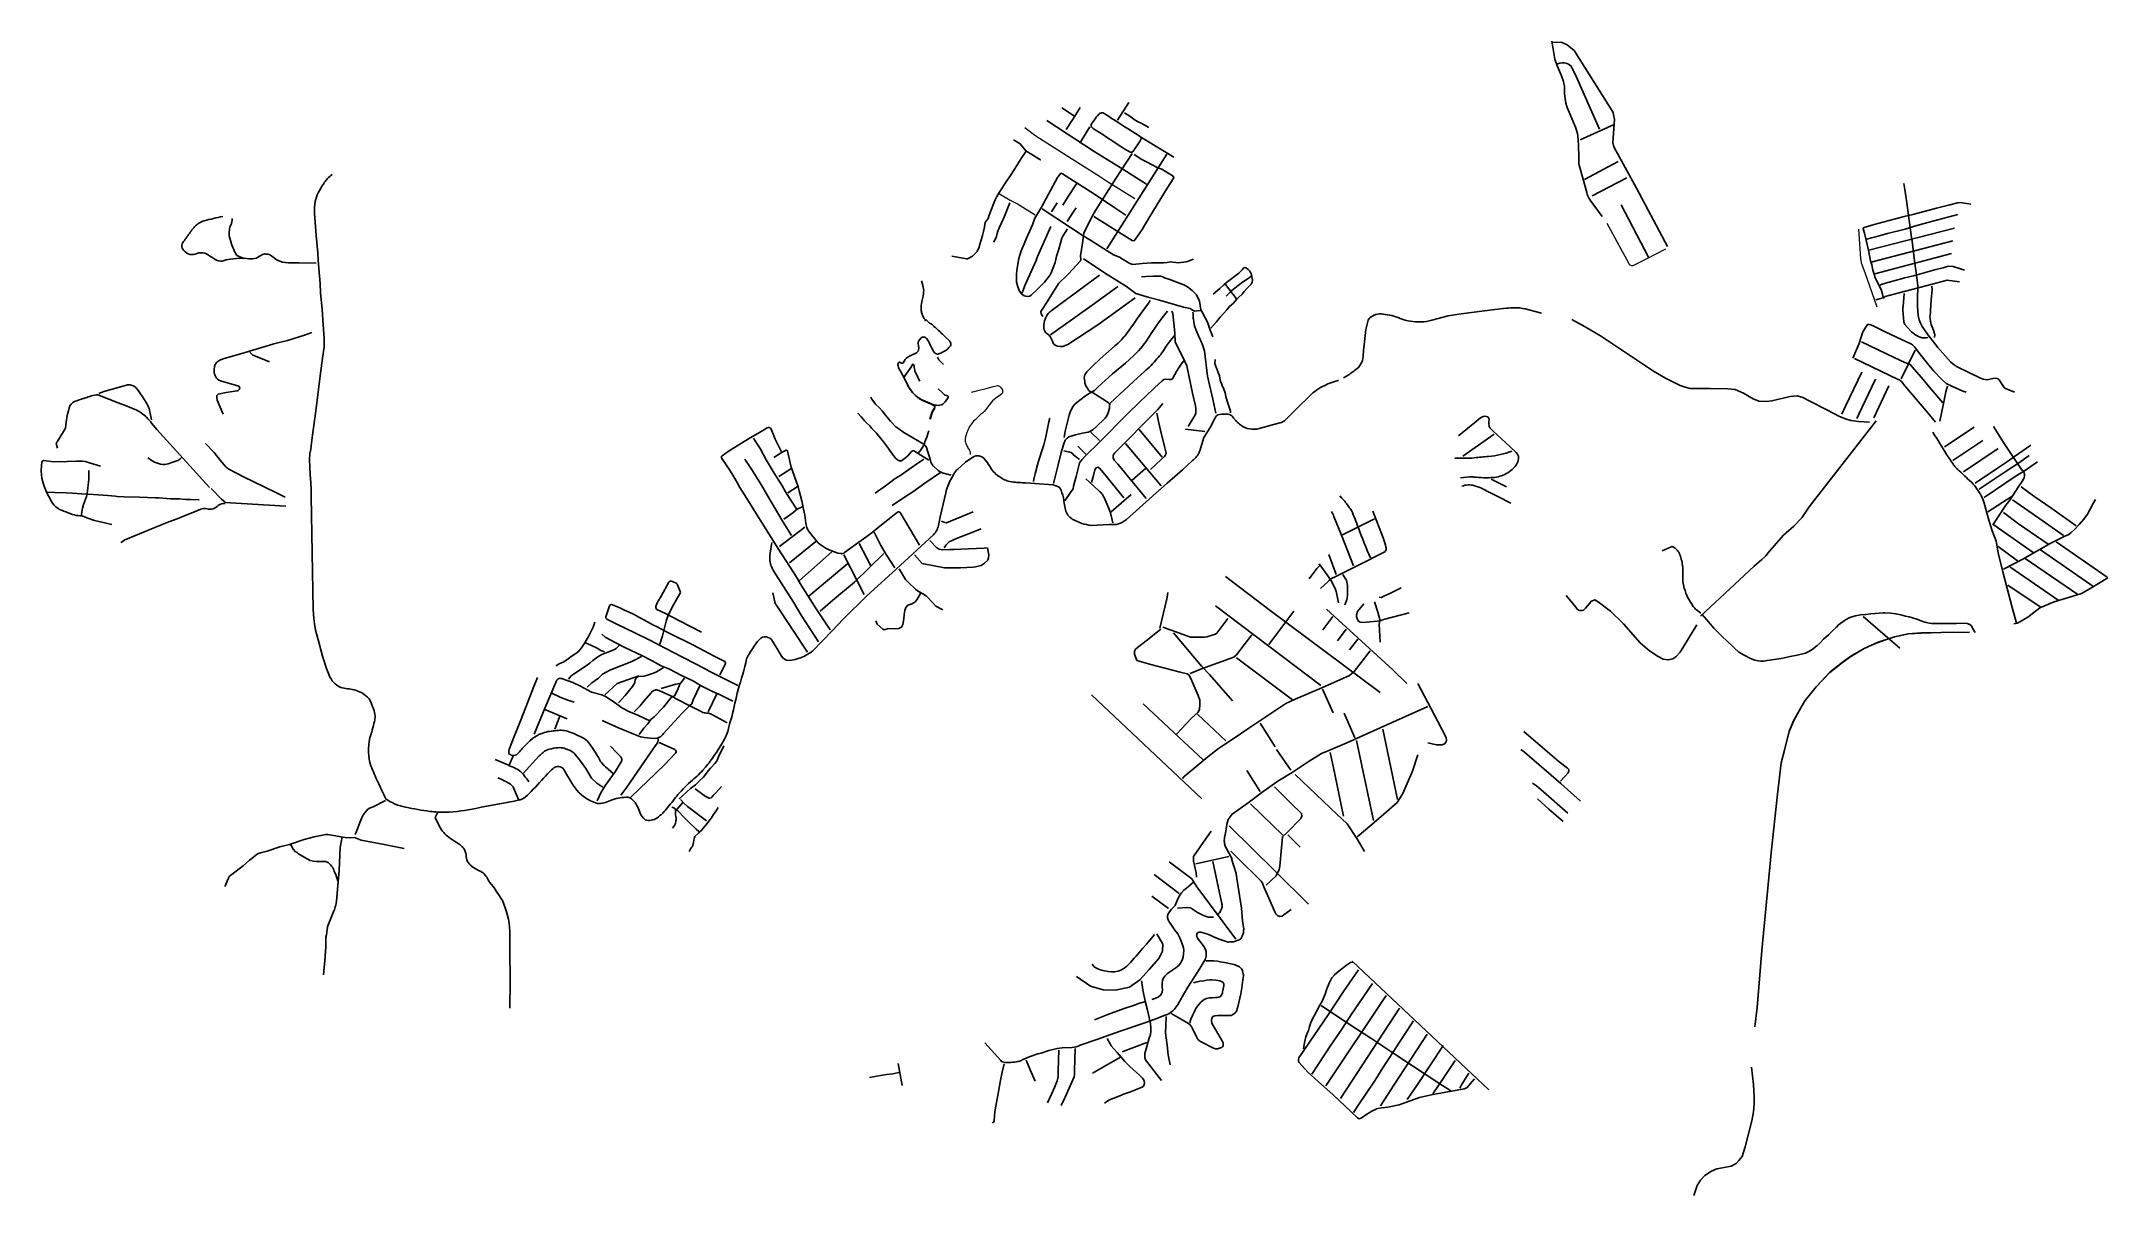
# Model space of a CAD drawing. Header units: metres. Extents: x 332830 to 339449, y 7370889 to 7374586.
import ezdxf

# ---------------------------------------------------------------- set-up
doc = ezdxf.new("R2010")
doc.units = ezdxf.units.M
doc.layers.add('ETAPA 02', color=7, linetype='Continuous', true_color=0xc7ffff)
doc.layers.add('ETAPA 2', color=254, linetype='Continuous', lineweight=9, true_color=0xc7f1ff)

msp = doc.modelspace()

# ---------------------------------------------------------------- linework, layer by layer
at = {"layer": 'ETAPA 02', "color": 81, "true_color": 0x9fff7f}
for p, q in [((337669.1, 7374586.4), (337678.7, 7374529.3)), ((337686.6, 7374505.6), (337699.7, 7374475.5)), ((337743, 7374480.7), (337733.1, 7374501.9)), ((337821.7, 7374304.5), (337743, 7374480.7)), ((337717.6, 7374373.9), (337744.1, 7374311.5)), ((337752.5, 7374283.6), (337753.9, 7374254.5)), ((337753.9, 7374254.5), (337754.7, 7374213)), ((337756, 7374189.3), (337767.9, 7374148.3)), ((337767.9, 7374148.3), (337780.5, 7374101.7)), ((337791.5, 7374077.2), (337829.6, 7374024.8)), ((333437.6, 7373941.5), (333433, 7373958.9)), ((333464.6, 7373892), (333435.6, 7373888.7)), ((333477.5, 7373891.2), (333455, 7373901.9)), ((333710.8, 7373876.1), (333654.3, 7373876.6)), ((336064.5, 7373722.7), (336219.3, 7373837.1)), ((336334.4, 7373764.5), (336213.9, 7373678.4)), ((337337, 7373706.8), (337283.9, 7373692.8)), ((337377.8, 7373713.4), (337337, 7373706.8)), ((337485.9, 7373727.4), (337377.8, 7373713.4)), ((337523.1, 7373731.8), (337485.9, 7373727.4)), ((337635.4, 7373715.6), (337582.8, 7373729.1)), ((333618.4, 7373628.2), (333673, 7373644.6)), ((333673, 7373644.6), (333696.6, 7373654.1)), ((336213.9, 7373678.4), (336117.8, 7373615.6)), ((336461.4, 7373645.4), (336442.7, 7373622.2)), ((336540.2, 7373636), (336528.1, 7373663.6)), ((337072.7, 7373663.6), (337066.5, 7373604.8)), ((337080.7, 7373693.4), (337072.7, 7373663.6)), ((333412.9, 7373568.8), (333483.2, 7373589.4)), ((333483.2, 7373589.4), (333517.8, 7373600.3)), ((333517.8, 7373600.3), (333557.6, 7373612)), ((333557.6, 7373612), (333575.2, 7373616.9)), ((333575.2, 7373616.9), (333618.4, 7373628.2)), ((336442.7, 7373622.2), (336433.5, 7373609.5)), ((336555.8, 7373594.9), (336548.5, 7373617)), ((336565.5, 7373513.4), (336555.8, 7373594.9)), ((336364, 7373529.2), (336328.5, 7373497)), ((336582.9, 7373440.2), (336565.5, 7373513.4)), ((333030.2, 7373464.5), (333014.5, 7373458.7)), ((333016.1, 7373452.2), (333076.1, 7373428.4)), ((333102.5, 7373485.4), (333030.2, 7373464.5)), ((333396.8, 7373455.7), (333421.9, 7373461.4)), ((333455.6, 7373484), (333404, 7373498.4)), ((333421.9, 7373461.4), (333449.4, 7373465.9)), ((333449.4, 7373465.9), (333457.3, 7373466.9)), ((336328.5, 7373497), (336254.3, 7373426.9)), ((336903.1, 7373460.8), (336845.2, 7373403.9)), ((332909.6, 7373365.9), (332912.9, 7373387.9)), ((332912.9, 7373387.9), (332917, 7373403.1)), ((332917, 7373403.1), (332919.3, 7373412.8)), ((333076.1, 7373428.4), (333104.8, 7373417.6)), ((333104.8, 7373417.6), (333127.4, 7373408.2)), ((333182.9, 7373373.4), (333176.5, 7373405)), ((336589, 7373377.7), (336574, 7373349.5)), ((336592.3, 7373394.9), (336582.9, 7373440.2)), ((336845.2, 7373403.9), (336816.9, 7373374.8)), ((337410.6, 7373355.7), (337440.2, 7373380)), ((332880.6, 7373303.6), (332900.9, 7373336.6)), ((332900.9, 7373336.6), (332907.1, 7373346.8)), ((332907.1, 7373346.8), (332909.6, 7373365.9)), ((333183.2, 7373363.1), (333199.4, 7373343.2)), ((333199.4, 7373343.2), (333368.3, 7373157)), ((336554.1, 7373317.4), (336540.6, 7373274.6)), ((336574, 7373349.5), (336554.1, 7373317.4)), ((336797.8, 7373364.3), (336731.2, 7373346.1)), ((337369.3, 7373322.9), (337410.6, 7373355.7)), ((337471.6, 7373347.1), (337480.1, 7373339)), ((337480.1, 7373339), (337535.2, 7373287.2)), ((332881.7, 7373283.4), (332878.3, 7373293.3)), ((333356.1, 7373298.5), (333383.2, 7373268.9)), ((333383.2, 7373268.9), (333402.8, 7373245)), ((333402.8, 7373245), (333420.1, 7373224.3)), ((335813.4, 7373254.3), (335790, 7373238.1)), ((336517.8, 7373243.3), (336485.6, 7373214.2)), ((337358.4, 7373250.7), (337391.3, 7373250.7)), ((337535.2, 7373287.2), (337554.1, 7373269.7)), ((332830.3, 7373227.8), (332829.9, 7373210.9)), ((332829.9, 7373210.9), (332832, 7373187.5)), ((332831.9, 7373238.4), (332830.3, 7373227.8)), ((332832, 7373187.5), (332835.9, 7373170.6)), ((333430.3, 7373216), (333477.5, 7373191.8)), ((333477.5, 7373191.8), (333544.2, 7373159.2)), ((335752.6, 7373199.6), (335743.1, 7373182.7)), ((335790, 7373238.1), (335765.4, 7373216.3)), ((335938.3, 7373175.1), (335927.4, 7373177)), ((336485.6, 7373214.2), (336436.8, 7373170.9)), ((337404.7, 7373191), (337375.6, 7373188.2)), ((332835.9, 7373170.6), (332838.8, 7373160.9)), ((332838.8, 7373160.9), (332846.6, 7373142.7)), ((332846.6, 7373142.7), (332861.2, 7373114.3)), ((332861.2, 7373114.3), (332865.3, 7373106.8)), ((333544.2, 7373159.2), (333585.9, 7373139.2)), ((333585.9, 7373139.2), (333610.7, 7373126.3)), ((335727.5, 7373139.7), (335714.5, 7373085.3)), ((336071.4, 7373165.6), (335983.1, 7373171.9)), ((336399.7, 7373139), (336305.9, 7373054.9)), ((336436.8, 7373170.9), (336399.7, 7373139)), ((336989.9, 7373130.1), (336996.4, 7373123.4)), ((337496, 7373127.9), (337469.9, 7373140.8)), ((337537.7, 7373107.3), (337496, 7373127.9)), ((332905.1, 7373080.1), (332930, 7373071.1)), ((332975.8, 7373059.5), (333000.7, 7373051.6)), ((333000.7, 7373051.6), (333009.7, 7373049.3)), ((333009.7, 7373049.3), (333023.3, 7373046.3)), ((333023.3, 7373046.3), (333055.5, 7373038.3)), ((333238, 7373046.7), (333212.1, 7373036.4)), ((333265.4, 7373057.3), (333238, 7373046.7)), ((333285.2, 7373065), (333265.4, 7373057.3)), ((333315.2, 7373076.6), (333285.2, 7373065)), ((333340.7, 7373087.3), (333315.2, 7373076.6)), ((335714.5, 7373085.3), (335709.1, 7373063)), ((336111.1, 7373085.7), (336106.8, 7373107)), ((336163.3, 7373041.4), (336132.3, 7373056)), ((336970.7, 7373064), (336994.6, 7373004.2)), ((337095.3, 7373081.7), (337127.9, 7372995.9)), ((333088, 7372983), (333085.4, 7372980.2)), ((333092.7, 7372986.8), (333088, 7372983)), ((333097.2, 7372989.1), (333092.7, 7372986.8)), ((333106, 7372992.9), (333097.2, 7372989.1)), ((333126.5, 7373001.5), (333106, 7372992.9)), ((333144.1, 7373008.7), (333126.5, 7373001.5)), ((333193.4, 7373028.9), (333144.1, 7373008.7)), ((333212.1, 7373036.4), (333193.4, 7373028.9)), ((335687.8, 7373005.9), (335555.5, 7372883.5)), ((336250.8, 7373039.1), (336193, 7373035.3)), ((336994.6, 7373004.2), (337033, 7372905.9)), ((337127.9, 7372995.9), (337133.5, 7372980.4)), ((337133.5, 7372980.4), (337137.6, 7372963.6)), ((336923.3, 7372913.1), (336951.1, 7372874.5)), ((337135.5, 7372952.4), (337044.6, 7372906.7)), ((338051.5, 7372967.4), (338022, 7372954.1)), ((335555.5, 7372883.5), (335473.9, 7372810.3)), ((336891, 7372865.1), (336916.3, 7372898.1)), ((336951.8, 7372855.9), (336927.4, 7372833.5)), ((336989.3, 7372878.9), (336967.7, 7372868.3)), ((336968.4, 7372845.7), (336974.3, 7372833.5)), ((337044.6, 7372906.7), (336989.3, 7372878.9)), ((336999.7, 7372878.7), (337008.2, 7372865)), ((335473.9, 7372810.3), (335398.9, 7372735.4)), ((336978.7, 7372820), (336985.7, 7372787.9)), ((337010.5, 7372795.3), (337005.4, 7372781.4)), ((337013.8, 7372843), (337013.9, 7372809.8)), ((333700.7, 7372766.7), (333702.7, 7372737.9)), ((333702.7, 7372737.9), (333704.5, 7372720.8)), ((333704.5, 7372720.8), (333708.5, 7372699.9)), ((335398.9, 7372735.4), (335363.3, 7372698.4)), ((338146.5, 7372754.3), (338132.3, 7372765.2)), ((333708.5, 7372699.9), (333718.8, 7372661.3)), ((333718.8, 7372661.3), (333731, 7372616.9)), ((335363.3, 7372698.4), (335300.9, 7372634.2)), ((333731, 7372616.9), (333743.4, 7372577.7)), ((335200.9, 7372616.7), (335189, 7372637.1)), ((333743.4, 7372577.7), (333751.7, 7372556.3)), ((333866.5, 7372115.1), (333875.8, 7372126.4)), ((333875.8, 7372126.4), (333881.5, 7372129.7)), ((333881.5, 7372129.7), (333892.6, 7372134.5)), ((333892.6, 7372134.5), (333932.5, 7372154.7)), ((333835.6, 7372045.8), (333839.4, 7372054.8)), ((333839.4, 7372054.8), (333850.3, 7372084.4)), ((333850.3, 7372084.4), (333859.2, 7372104.4)), ((334099.1, 7372114.5), (334091.2, 7372100.3)), ((334091.2, 7372100.3), (334105.8, 7372070.9)), ((333628.9, 7372012.8), (333636.5, 7371998.5)), ((333636.5, 7371998.5), (333644.1, 7371990.6)), ((333787.7, 7372004.2), (333783.7, 7371930.4)), ((333793.1, 7372038), (333787.7, 7372004.2)), ((333664, 7371977.4), (333691.6, 7371961.8)), ((333783.7, 7371930.4), (333778.4, 7371870.4)), ((333778.4, 7371870.4), (333775.2, 7371831.1)), ((333767.1, 7371801), (333754.5, 7371769.1)), ((333754.5, 7371769.1), (333747.4, 7371752.6)), ((333739.5, 7371653.8), (333733.4, 7371596.3)), ((335902.8, 7371258.4), (335894.7, 7371216.1)), ((335908.2, 7371284.5), (335902.8, 7371258.4)), ((335913.9, 7371311.4), (335908.2, 7371284.5)), ((335891.5, 7371198.2), (335888.4, 7371182.1)), ((335894.7, 7371216.1), (335891.5, 7371198.2)), ((335883.2, 7371140.9), (335882.5, 7371130.9))]:
    msp.add_line(p, q, dxfattribs=at)
at = {"layer": 'ETAPA 02', "color": 81, "linetype": 'Continuous', "true_color": 0x9fff7f}
for p, q in [((338825, 7374032.1), (338901.2, 7374052.2)), ((338901.2, 7374052.2), (338943.2, 7374063.1)), ((338943.2, 7374063.1), (338968.5, 7374069.4)), ((338968.5, 7374069.4), (338977.8, 7374070.3)), ((338977.8, 7374070.3), (339010.8, 7374064.4)), ((333708.2, 7373993.6), (333705.4, 7374034.7)), ((333710.8, 7373964.2), (333708.2, 7373993.6)), ((338669.9, 7373972), (338666.4, 7373985.2)), ((338669.4, 7373990.5), (338700.9, 7373999.2)), ((338676, 7373949.1), (338669.9, 7373972)), ((338700.9, 7373999.2), (338797.7, 7374025.1)), ((338797.7, 7374025.1), (338825, 7374032.1)), ((333715.3, 7373908.1), (333710.8, 7373964.2)), ((333717.2, 7373886.2), (333715.3, 7373908.1)), ((338684.2, 7373912.2), (338676, 7373949.1)), ((338690, 7373882.8), (338684.2, 7373912.2)), ((333717.7, 7373871), (333717.2, 7373886.2)), ((333722.8, 7373811.1), (333717.7, 7373871)), ((338693.7, 7373870.4), (338690, 7373882.8)), ((338697.1, 7373852.9), (338693.7, 7373870.4)), ((338700.8, 7373840.3), (338697.1, 7373852.9)), ((338702.2, 7373836.6), (338700.8, 7373840.3)), ((333724.5, 7373779.9), (333722.8, 7373811.1)), ((333729.1, 7373728.1), (333724.5, 7373779.9)), ((338704.8, 7373829.1), (338702.2, 7373836.6)), ((338720.7, 7373797.3), (338704.8, 7373829.1)), ((338724.8, 7373788), (338720.7, 7373797.3)), ((338727.8, 7373776.6), (338724.8, 7373788)), ((338730.8, 7373762.7), (338727.8, 7373776.6)), ((338797.4, 7373778.9), (338793.8, 7373737)), ((333733.1, 7373678), (333729.1, 7373728.1)), ((333735.5, 7373634.9), (333733.1, 7373678)), ((338799.9, 7373679.2), (338807.8, 7373669.4)), ((338807.8, 7373669.4), (338821.3, 7373655.5)), ((338821.3, 7373655.5), (338834.9, 7373644.9)), ((338834.9, 7373644.9), (338845.4, 7373639.9)), ((338845.4, 7373639.9), (338855.3, 7373636.9)), ((333731.1, 7373571.5), (333735.5, 7373606.9)), ((333735.5, 7373606.9), (333735.5, 7373634.9)), ((338855.3, 7373636.9), (338866.4, 7373636.6)), ((338866.4, 7373636.6), (338873.2, 7373638)), ((333710.1, 7373409.8), (333723.5, 7373514.7)), ((333723.5, 7373514.7), (333731.1, 7373571.5)), ((338777.9, 7373503.6), (338638, 7373570.6)), ((335486.8, 7373446.5), (335490.2, 7373439.7)), ((338799.9, 7373482.9), (338788.3, 7373496.3)), ((338873, 7373395.9), (338799.9, 7373482.9)), ((333697.1, 7373317.8), (333710.1, 7373409.8)), ((335445.5, 7373395), (335455.7, 7373383.6)), ((335455.7, 7373383.6), (335463.5, 7373374.7)), ((335490.2, 7373439.7), (335502, 7373424.4)), ((335502, 7373424.4), (335513.9, 7373412.9)), ((335513.9, 7373412.9), (335523.3, 7373402.5)), ((335523.3, 7373402.5), (335534.1, 7373388.5)), ((335534.1, 7373388.5), (335550.3, 7373369.7)), ((338898, 7373366.8), (338873, 7373395.9)), ((333691.7, 7373272.1), (333697.1, 7373317.8)), ((335036.9, 7373276.4), (335095.4, 7373312.6)), ((335095.4, 7373312.6), (335130.5, 7373333.4)), ((335130.5, 7373333.4), (335154.6, 7373348)), ((335167.7, 7373343.6), (335181.1, 7373312.2)), ((335181.1, 7373312.2), (335200.7, 7373271.6)), ((335463.5, 7373374.7), (335467.1, 7373370.4)), ((335467.1, 7373370.4), (335473.6, 7373364.5)), ((335473.6, 7373364.5), (335483.7, 7373354.9)), ((335483.7, 7373354.9), (335490.9, 7373346.4)), ((335490.9, 7373346.4), (335504.9, 7373331.2)), ((335504.9, 7373331.2), (335513, 7373322)), ((335513, 7373322), (335524.5, 7373307.2)), ((335550.3, 7373369.7), (335567.7, 7373351.3)), ((335567.7, 7373351.3), (335576.6, 7373345.1)), ((335576.6, 7373345.1), (335593.4, 7373333.5)), ((335593.4, 7373333.5), (335606.2, 7373325.7)), ((335606.2, 7373325.7), (335636.3, 7373307.6)), ((339117.7, 7373297.8, 768.7), (339083.1, 7373352.1, 768.7)), ((333691.1, 7373197.2), (333689.2, 7373246.4)), ((335026, 7373226.4), (335009.8, 7373250.5)), ((335010.4, 7373258.7), (335022.2, 7373267.3)), ((335022.2, 7373267.3), (335036.9, 7373276.4)), ((335176.7, 7373253.4), (335200, 7373268.2)), ((335200, 7373268.2), (335213.8, 7373276)), ((335220.5, 7373273.4), (335223.7, 7373259.4)), ((335223.7, 7373259.4), (335232.3, 7373222.4)), ((335524.5, 7373307.2), (335543.8, 7373282.4)), ((335543.8, 7373282.4), (335548.5, 7373275.9)), ((335548.5, 7373275.9), (335557.1, 7373263.4)), ((335557.1, 7373263.4), (335566.7, 7373251.3)), ((335566.7, 7373251.3), (335571.7, 7373246.4)), ((335586.3, 7373243.7), (335598.3, 7373252.5)), ((335598.3, 7373252.5), (335605.4, 7373258.9)), ((335605.4, 7373258.9), (335617.2, 7373272.4)), ((335627, 7373273.7), (335656.4, 7373255.6)), ((335636.3, 7373307.6), (335654.4, 7373296.7)), ((335656.4, 7373255.6), (335673.1, 7373245.2)), ((335665.9, 7373284.9), (335677.9, 7373243.9)), ((339173.2, 7373215.3, 768.7), (339117.7, 7373297.8, 768.7)), ((333692.9, 7373173.1), (333691.1, 7373197.2)), ((335033.5, 7373216.2), (335026, 7373226.4)), ((335047.8, 7373191.1), (335033.5, 7373216.2)), ((335058.5, 7373173), (335047.8, 7373191.1)), ((335232.3, 7373222.4), (335236.1, 7373210.9)), ((335236.1, 7373210.9), (335249.2, 7373173.9)), ((335687.4, 7373225.2), (335703.3, 7373211.5)), ((335715.9, 7373204.4), (335744.4, 7373196.9)), ((336176.3, 7373184.7), (336199.3, 7373163.6)), ((339162.4, 7373158, 768.7), (339179.1, 7373181.4, 768.7)), ((339180.2, 7373208.2, 768.7), (339173.2, 7373215.3, 768.7)), ((339179.1, 7373181.4, 768.7), (339181.6, 7373189.1, 768.7)), ((333694, 7373151.2), (333692.9, 7373173.1)), ((333694, 7373129.9), (333694, 7373151.2)), ((333700.9, 7372766.6), (333694, 7373129.9)), ((335068, 7373157), (335058.5, 7373173)), ((335090.1, 7373121.9), (335068, 7373157)), ((335112.9, 7373085.2), (335090.1, 7373121.9)), ((335249.2, 7373173.9), (335254.3, 7373158.8)), ((335254.3, 7373158.8), (335257.7, 7373146.1)), ((335257.7, 7373146.1), (335265.9, 7373114.6)), ((335265.9, 7373114.6), (335271.9, 7373088)), ((336199.3, 7373163.6), (336220, 7373144.7)), ((336233.5, 7373126.8), (336244.3, 7373103)), ((339052.6, 7373111.2), (339046.9, 7373125.3)), ((339066.1, 7373060.2), (339052.6, 7373111.2)), ((339122.9, 7373100.2, 768.7), (339135.8, 7373116.1, 768.7)), ((339135.8, 7373116.1, 768.7), (339162.4, 7373158, 768.7)), ((335144.3, 7373034.5), (335112.9, 7373085.2)), ((335271.9, 7373088), (335275.7, 7373068.7)), ((335275.7, 7373068.7), (335279.2, 7373042.8)), ((335510.8, 7373029.2), (335541.1, 7373053.4)), ((335541.1, 7373053.4), (335567.7, 7373073.7)), ((335567.7, 7373073.7), (335572.5, 7373078.1)), ((335581.2, 7373076.8), (335643.1, 7372972.5)), ((336244.3, 7373103), (336251.9, 7373084.7)), ((336251.9, 7373084.7), (336255.4, 7373075.5)), ((336255.4, 7373075.5), (336262.7, 7373044.4)), ((339079, 7373018.2), (339066.1, 7373060.2)), ((339081.2, 7373037.7, 768.7), (339098.6, 7373063.7, 768.7)), ((339098.6, 7373063.7, 768.7), (339122.9, 7373100.2, 768.7)), ((335191.2, 7372960), (335144.3, 7373034.5)), ((335169.7, 7372980.6), (335164.7, 7372947)), ((335284.4, 7373024), (335289.7, 7373015)), ((335289.7, 7373015), (335297.7, 7373004)), ((335297.7, 7373004), (335311.9, 7372986.9)), ((335311.9, 7372986.9), (335319.9, 7372978.9)), ((335319.9, 7372978.9), (335328.2, 7372972.7)), ((335421.7, 7372962.3), (335490.1, 7373012.4)), ((335490.1, 7373012.4), (335510.8, 7373029.2)), ((339092.1, 7372985.2), (339079, 7373018.2)), ((339098.6, 7372947.4), (339092.1, 7372985.2)), ((335237.9, 7372887), (335191.2, 7372960)), ((335328.2, 7372972.7), (335343.8, 7372962.2)), ((335343.8, 7372962.2), (335359.3, 7372954.9)), ((335359.3, 7372954.9), (335372.8, 7372949.8)), ((335372.8, 7372949.8), (335381.1, 7372946.9)), ((335381.1, 7372946.9), (335392.6, 7372945.2)), ((335403.1, 7372948.9), (335421.7, 7372962.3)), ((339113.3, 7372887.5), (339098.6, 7372947.4)), ((334840, 7372853.7), (334815.3, 7372808.8)), ((334865.2, 7372850), (334851.7, 7372856.4)), ((335175.5, 7372890.2), (335239.3, 7372789.8)), ((335250.7, 7372866.7), (335237.9, 7372887)), ((335257.7, 7372854.5), (335250.7, 7372866.7)), ((335269.5, 7372835.4), (335257.7, 7372854.5)), ((339143.4, 7372773.2), (339113.3, 7372887.5)), ((334659.7, 7372781.4), (334683, 7372771.2)), ((334804.2, 7372789.9), (334799.4, 7372779.6)), ((334815.3, 7372808.8), (334804.2, 7372789.9)), ((334838, 7372748.7), (334855.3, 7372781.5)), ((334855.3, 7372781.5), (334876.6, 7372818.2)), ((334876.6, 7372823.5), (334868, 7372845.2)), ((335173.1, 7372819.2), (335179.4, 7372790.8)), ((335184.2, 7372781.7), (335284.4, 7372629.6)), ((335239.3, 7372789.8), (335264.4, 7372748.4)), ((335314.4, 7372765.2), (335269.5, 7372835.4)), ((334638.2, 7372743.1), (334649.4, 7372774.8)), ((334673.6, 7372718.9), (334641.1, 7372735.9)), ((334731.6, 7372691.4), (334673.6, 7372718.9)), ((334683, 7372771.2), (334695.6, 7372764.9)), ((334695.6, 7372764.9), (334727.4, 7372751.3)), ((334727.4, 7372751.3), (334744.3, 7372741.6)), ((334744.3, 7372741.6), (334772.1, 7372727)), ((334772.1, 7372727), (334788.9, 7372717.4)), ((334788.9, 7372717.4), (334802.9, 7372710.6)), ((334801.3, 7372766.8), (334829.5, 7372753.7)), ((334826.8, 7372712.4), (334831.3, 7372729.2)), ((334829.5, 7372753.7), (334874.3, 7372729.8)), ((334831.3, 7372729.2), (334838, 7372748.7)), ((334874.3, 7372729.8), (334944.5, 7372694)), ((335264.4, 7372748.4), (335319.5, 7372663.1)), ((335357.2, 7372700.7), (335314.4, 7372765.2)), ((339157.1, 7372722.1), (339143.4, 7372773.2)), ((334774.6, 7372669.9), (334731.6, 7372691.4)), ((334854.6, 7372628.1), (334774.6, 7372669.9)), ((334802.9, 7372710.6), (334814.4, 7372704.7)), ((334811.1, 7372654.8), (334819.6, 7372682.2)), ((334814.4, 7372704.7), (334841.1, 7372690.6)), ((334819.6, 7372682.2), (334826.8, 7372712.4)), ((334841.1, 7372690.6), (334917.1, 7372653.2)), ((334917.1, 7372653.2), (334952.9, 7372633.4)), ((335172, 7372665), (335189, 7372637.1)), ((334954.7, 7372577.3), (334854.6, 7372628.1)), ((334952.9, 7372633.4), (334984.8, 7372617.3)), ((334984.8, 7372617.3), (335017.1, 7372601.1)), ((335021.6, 7372592.1), (335003.9, 7372557.3)), ((334408, 7372519.4), (334366.9, 7372415.1)), ((334419.8, 7372548), (334408, 7372519.4)), ((334444.1, 7372451.9), (334480.4, 7372538)), ((334499.5, 7372543.8), (334532.6, 7372532.2)), ((334532.6, 7372532.2), (334557.4, 7372520.7)), ((334557.4, 7372520.7), (334592, 7372501.9)), ((334918.4, 7372476.7), (334939.7, 7372522.2)), ((334971.7, 7372568.2), (334954.7, 7372577.3)), ((335061.6, 7372523.4), (334971.7, 7372568.2)), ((334408.4, 7372366.9), (334444.1, 7372451.9)), ((334592, 7372501.9), (334625.9, 7372493.2)), ((334625.9, 7372493.2), (334639.5, 7372486.7)), ((334639.5, 7372486.7), (334672.5, 7372464.1)), ((334672.5, 7372464.1), (334689.6, 7372451.2)), ((334689.6, 7372451.2), (334713.8, 7372438.1)), ((334729.5, 7372438), (334748.6, 7372458)), ((334748.6, 7372458), (334760.3, 7372472.6)), ((334760.3, 7372472.6), (334783.4, 7372499.9)), ((334807.6, 7372506.7), (334853.6, 7372486.9)), ((334853.6, 7372486.9), (334861, 7372480.8)), ((334861, 7372480.8), (334913.7, 7372454.8)), ((334881.7, 7372433), (334907.8, 7372459.1)), ((334907.8, 7372459.1), (334913.9, 7372464.3)), ((334913.7, 7372454.8), (334945.5, 7372438.3)), ((334913.9, 7372464.3), (334918.4, 7372476.7)), ((334356.3, 7372388.6), (334344.9, 7372359.2)), ((334366.9, 7372415.1), (334356.3, 7372388.6)), ((334626.4, 7372410.4), (334678.5, 7372387.3)), ((334678.5, 7372387.3), (334727.7, 7372367)), ((334713.8, 7372438.1), (334728.4, 7372432.7)), ((334728.4, 7372432.7), (334741.2, 7372427.4)), ((334741.2, 7372427.4), (334781.8, 7372408.6)), ((334823.4, 7372369.5), (334881.7, 7372433)), ((334980, 7372429.2), (335026.8, 7372403)), ((334335.4, 7372335), (334328.4, 7372317.7)), ((334344.9, 7372359.2), (334335.4, 7372335)), ((334588.8, 7372331.9), (334583.6, 7372339)), ((334599.2, 7372318), (334588.8, 7372331.9)), ((334615.3, 7372292.6), (334599.2, 7372318)), ((334653.4, 7372329), (334672.9, 7372308)), ((334799.4, 7372333.4), (334703.8, 7372194.2)), ((334727.7, 7372367), (334738.2, 7372362.5)), ((334761.4, 7372356.6), (334791.9, 7372353.6)), ((334859.1, 7372317.8), (334808.7, 7372340.1)), ((334283.6, 7372285.6), (334319.3, 7372270.6)), ((334424.6, 7372297.3), (334371.9, 7372239.9)), ((334555.1, 7372284.2), (334540.4, 7372301.7)), ((334573.8, 7372256.8), (334555.1, 7372284.2)), ((334592.4, 7372226), (334573.8, 7372256.8)), ((334662.5, 7372239.9), (334637, 7372261.9)), ((334687.6, 7372278.9), (334667.8, 7372246)), ((334672.9, 7372308), (334686.3, 7372294)), ((334718.7, 7372165.5), (334825.9, 7372269.1)), ((334825.9, 7372269.1), (334861.7, 7372306.2)), ((334358.7, 7372157.7), (334343, 7372194.7)), ((334609.6, 7372210.2), (334592.4, 7372226)), ((334629, 7372196.7), (334609.6, 7372210.2)), ((334630.3, 7372192.6), (334623.3, 7372181.1)), ((334637.7, 7372203.3), (334630.3, 7372192.6)), ((334659.7, 7372234.8), (334637.7, 7372203.3)), ((334667.8, 7372246), (334659.7, 7372234.8)), ((334703.8, 7372194.2), (334686.7, 7372171.7)), ((334623.3, 7372181.1), (334610.8, 7372153)), ((336627.5, 7371998.4), (336621.7, 7372010.2)), ((336634.3, 7371986.9), (336627.5, 7371998.4)), ((336644.7, 7371966.6), (336634.3, 7371986.9)), ((336583.1, 7371958.6), (336610.7, 7371828.4)), ((336657.9, 7371921), (336642.3, 7371968)), ((336659.7, 7371905), (336657.9, 7371921)), ((336675.1, 7371810.1), (336659.7, 7371905)), ((336678.2, 7371769.5), (336675.1, 7371810.1)), ((336544.3, 7371732.6), (336566.4, 7371726.2)), ((336566.4, 7371726.2), (336591.9, 7371714.9)), ((336681.7, 7371742), (336678.2, 7371769.5)), ((336552, 7371690.3), (336533.8, 7371713.6)), ((336591.9, 7371714.9), (336606.1, 7371709)), ((336606.1, 7371709), (336629, 7371701.6)), ((336648.5, 7371701.9), (336666.9, 7371708)), ((336502.9, 7371556.6), (336533.5, 7371604.1)), ((336533.5, 7371604.1), (336544.1, 7371621.2)), ((336544.1, 7371621.2), (336559.2, 7371647.7)), ((336585.2, 7371641.1), (336560.5, 7371640.5)), ((336597.4, 7371640.1), (336585.2, 7371641.1)), ((336606.3, 7371637.6), (336597.4, 7371640.1)), ((336620.5, 7371635.2), (336606.3, 7371637.6)), ((336651.2, 7371628.7), (336620.5, 7371635.2)), ((336658.8, 7371626.1), (336651.2, 7371628.7)), ((336665.7, 7371622.6), (336658.8, 7371626.1)), ((336679, 7371579.9), (336680.7, 7371592.9)), ((336484.8, 7371526.1), (336502.9, 7371556.6)), ((336532.2, 7371573.4), (336520.4, 7371570)), ((336541.6, 7371575.5), (336532.2, 7371573.4)), ((336553.5, 7371577), (336541.6, 7371575.5)), ((336562.8, 7371578.8), (336553.5, 7371577)), ((336572.5, 7371580.2), (336562.8, 7371578.8)), ((336562.8, 7371520.2), (336572.3, 7371522.2)), ((336572.3, 7371522.2), (336580.8, 7371522.4)), ((336579.4, 7371580.3), (336572.5, 7371580.2)), ((336592, 7371578.9), (336579.4, 7371580.3)), ((336580.8, 7371522.4), (336590.1, 7371523.2)), ((336590.1, 7371523.2), (336598.1, 7371523.7)), ((336605.2, 7371576.7), (336592, 7371578.9)), ((336610.3, 7371575.1), (336605.2, 7371576.7)), ((336612.7, 7371573.5), (336610.3, 7371575.1)), ((336613.8, 7371541.2), (336618.2, 7371560.8)), ((336662.9, 7371493.9), (336672.3, 7371535.1)), ((336672.3, 7371535.1), (336675.2, 7371554.7)), ((336675.2, 7371554.7), (336679, 7371579.9)), ((336395.3, 7371453.2), (336430.4, 7371466.4)), ((336449.4, 7371471.8), (336471.3, 7371459.5)), ((336471.3, 7371459.5), (336497.3, 7371444.6)), ((336512.4, 7371453.6), (336517.5, 7371465.9)), ((336517.5, 7371465.9), (336521.4, 7371474.8)), ((336521.4, 7371474.8), (336524.6, 7371481.6)), ((336524.6, 7371481.6), (336527.1, 7371486.5)), ((336527.1, 7371486.5), (336530.3, 7371491.3)), ((336530.3, 7371491.3), (336537.7, 7371501.5)), ((336537.7, 7371501.5), (336545.3, 7371510)), ((336545.3, 7371510), (336554.7, 7371516.7)), ((336554.7, 7371516.7), (336562.8, 7371520.2)), ((336578.6, 7371450.1), (336579.7, 7371457.5)), ((336579.7, 7371457.5), (336582.7, 7371462.3)), ((336582.7, 7371462.3), (336589.3, 7371464.5)), ((336589.3, 7371464.5), (336597.4, 7371466.3)), ((336597.4, 7371466.3), (336618.4, 7371465.9)), ((336618.4, 7371465.9), (336632, 7371465.4)), ((336632, 7371465.4), (336641.5, 7371466.1)), ((336641.5, 7371466.1), (336649.3, 7371469.7)), ((336649.3, 7371469.7), (336656.2, 7371476)), ((336656.2, 7371476), (336659.5, 7371481.4)), ((336659.5, 7371481.4), (336661, 7371486.9)), ((336661, 7371486.9), (336662.9, 7371493.9)), ((336158.1, 7371370.5), (336211.4, 7371389.2)), ((336211.4, 7371389.2), (336286.4, 7371415.4)), ((336286.4, 7371415.4), (336364.4, 7371442.8)), ((336364.4, 7371442.8), (336395.3, 7371453.2)), ((336509.4, 7371442.6), (336512.4, 7371453.6)), ((336517.3, 7371424), (336530.8, 7371397.1)), ((336530.8, 7371397.1), (336533.6, 7371391.4)), ((336580, 7371440.8), (336578.6, 7371450.1)), ((336583.4, 7371434.2), (336580, 7371440.8)), ((336614, 7371382.5), (336583.4, 7371434.2)), ((335852.2, 7371378.3), (335903.3, 7371321.2)), ((335972.1, 7371323.6), (335997.2, 7371334.8)), ((335997.2, 7371334.8), (336022.6, 7371342.6)), ((336022.6, 7371342.6), (336032.5, 7371345)), ((336032.5, 7371345), (336057, 7371353.2)), ((336057, 7371353.2), (336075.6, 7371358.2)), ((336075.6, 7371358.2), (336084.6, 7371360.5)), ((336084.6, 7371360.5), (336099.6, 7371361.7)), ((336099.6, 7371361.7), (336131.4, 7371363.6)), ((336542.9, 7371382.5), (336585.2, 7371361.5)), ((336597.9, 7371358.5), (336610.4, 7371363)), ((336615.4, 7371368.8), (336615.4, 7371378.8)), ((336859.1, 7371314.9), (336887.5, 7371283.8)), ((336887.5, 7371283.8), (336930.5, 7371244.3)), ((337396.6, 7371234), (337420.7, 7371263.3)), ((336930.5, 7371244.3), (336966.9, 7371212.8)), ((336966.9, 7371212.8), (337024.9, 7371158.3)), ((337179.8, 7371179.4), (337214.5, 7371192.4)), ((337214.5, 7371192.4), (337244.9, 7371203.2)), ((337244.9, 7371203.2), (337287.7, 7371212.8)), ((337287.7, 7371212.8), (337353.2, 7371224.4)), ((337353.2, 7371224.4), (337388.3, 7371230.6)), ((337388.3, 7371230.6), (337396.6, 7371234)), ((337024.9, 7371158.3), (337046.2, 7371137.6)), ((337058.2, 7371136.9), (337076.5, 7371149.7)), ((337111.2, 7371168.2), (337122.6, 7371170.2)), ((337122.6, 7371170.2), (337143.6, 7371171.9)), ((337143.6, 7371171.9), (337179.8, 7371179.4))]:
    msp.add_line(p, q, dxfattribs=at)
at = {"layer": 'ETAPA 02', "color": 81, "true_color": 0x9fff7f}
for points in [[(337671.3, 7374583), (337698.5, 7374583.4), (337718.2, 7374575), (337740.2, 7374557.1), (337758.7, 7374528.5), (337849.6, 7374384.1), (337864.8, 7374358.9), (337866.7, 7374351.2), (337869.3, 7374335.8), (337863.7, 7374262.4), (337867.4, 7374248.9), (337939.4, 7374115.6), (338038.9, 7373928.9)], [(337759.8, 7374271.1), (337868.1, 7374320.3)], [(337881.4, 7374201.4), (337773.6, 7374143.9)], [(337909.4, 7374148.8), (337797.9, 7374091.1)], [(336278.7, 7373801.2), (336203.4, 7373746.8), (336062.3, 7373646.3)], [(333561.1, 7373560.1), (333526.9, 7373573.7), (333507.8, 7373580.7), (333497.6, 7373590.6)], [(333412.1, 7373392.4), (333393.6, 7373436.5), (333391.7, 7373447)], [(337383.5, 7373257.1), (337483.9, 7373327.9)], [(333019.5, 7373225), (332984.5, 7373236.2), (332970.8, 7373240.2), (332961.3, 7373241.7), (332942.3, 7373241.8), (332913, 7373239.9), (332904.5, 7373238.9), (332888.7, 7373239.9), (332870, 7373239.7), (332837.4, 7373243.4)], [(332982.5, 7373211.2), (332982.1, 7373183.9), (332976.3, 7373136.8), (332974.8, 7373128.6), (332965.3, 7373102.2), (332961.7, 7373090.9), (332959.5, 7373079.3), (332958.9, 7373069.7)], [(337523.3, 7373159.8), (337474.3, 7373183.4)], [(332849.6, 7373142.4), (332873.4, 7373141.6), (332909.7, 7373140.1), (332930.2, 7373138.9), (332945.1, 7373138.2), (332972.7, 7373135.5)], [(332972.7, 7373135.5), (332997.2, 7373134.7), (333042.8, 7373131.9), (333066.8, 7373129.7), (333072.7, 7373128.1), (333095.8, 7373127.5), (333144.4, 7373126.1), (333170.2, 7373125.4), (333194.4, 7373124.2), (333205.9, 7373123.9), (333244.2, 7373121), (333272.2, 7373120.9), (333293.1, 7373118.5), (333309.4, 7373118.7), (333335.7, 7373117.8)], [(333374.3, 7373154.1), (333407.1, 7373119.3), (333418.8, 7373110.6)], [(333417.9, 7373109.1), (333613.1, 7373097.6)], [(336998.3, 7373005.9), (337100.5, 7373056.3)], [(336953.9, 7372942.3), (336978.2, 7372878.9)], [(338133.3, 7372717.5), (338080.3, 7372630), (338065.8, 7372614.6), (338056.2, 7372608.7), (338041, 7372604.9), (338024.9, 7372607.7), (338009.6, 7372616.3), (337982, 7372633.6), (337951.4, 7372659.7), (337898.4, 7372720.2), (337856.4, 7372761), (337817.6, 7372791.1), (337806.2, 7372797.7), (337793.4, 7372792.4), (337790.6, 7372786.4), (337776.9, 7372770.3), (337769.8, 7372764.3), (337766.3, 7372762.9), (337758.1, 7372762.8), (337754, 7372764.7), (337750.3, 7372767.8), (337746, 7372773.6), (337714.2, 7372811.4)], [(333992.1, 7372001), (333923.1, 7372014.4), (333854.6, 7372027.6), (333832.9, 7372035.8), (333816.1, 7372034.8), (333803.4, 7372036.1), (333746.7, 7372045.6), (333741.8, 7372046), (333704.4, 7372037.7), (333671.5, 7372029.9), (333625.4, 7372013.6), (333594.1, 7372005.7), (333553.5, 7371992.3), (333536.6, 7371987.7), (333524.9, 7371984.3), (333516.8, 7371979), (333505.1, 7371969.9), (333497.3, 7371963.5), (333476.7, 7371945.4), (333464.2, 7371935.8), (333440.5, 7371917.4), (333434.2, 7371912.9), (333431.5, 7371909.8), (333428, 7371903.1), (333419.4, 7371883.8), (333417.8, 7371878.5)]]:
    msp.add_lwpolyline(points, dxfattribs=at)
at = {"layer": 'ETAPA 02', "color": 81, "linetype": 'Continuous', "true_color": 0x9fff7f}
for points in [[(336098.7, 7374373.3), (336139.3, 7374346.6)], [(336112.9, 7374303.6), (336134.8, 7374337.7), (336143.7, 7374351.6), (336157.4, 7374374.2)], [(336277.2, 7374333.9), (336313.9, 7374390.3)], [(336050.5, 7374332.6), (336202.1, 7374233.8), (336285.5, 7374181.9), (336369.9, 7374128.8)], [(336188.7, 7374312.1), (336156.2, 7374260.4)], [(336299.7, 7374357.5), (336316.8, 7374346.9), (336329.2, 7374336.5), (336334, 7374333.6), (336343.5, 7374328.6), (336353.3, 7374324), (336378, 7374310.5)], [(335943.7, 7374271.2), (335965.2, 7374258.4), (335983.6, 7374236.1), (336030.3, 7374206.6), (336019.4, 7374213.5)], [(336348.6, 7374282), (336457.8, 7374214.8)], [(335746.6, 7373898.2), (335788.4, 7373890.6), (335793.4, 7373889.5), (335797, 7373889.8), (335801.6, 7373891.4), (335812.8, 7373898.2), (335820.4, 7373905.3), (335827.5, 7373913.4), (335831.1, 7373920.3), (335832.9, 7373923.8), (335837.9, 7373939.8), (335844.5, 7373964.7), (335847.8, 7373976.9), (335851, 7373991.1), (335852.3, 7374000.5), (335853.9, 7374005.9), (335856.3, 7374010.1), (335862.6, 7374018.8), (335865.6, 7374025.9), (335869.2, 7374038), (335885.2, 7374078.8), (335890.5, 7374089.4), (335898, 7374101.8), (335921.1, 7374136.5), (335936.3, 7374159.6), (335970.9, 7374213.9), (335984.4, 7374234.6)], [(336324.5, 7374227.1), (336271.8, 7374147.1), (336206.5, 7374044.7), (336193, 7374019.8), (336169.1, 7373971.7), (336165.7, 7373940.1), (336158.9, 7373899.5), (336159.8, 7373887.8), (336158.5, 7373883.2), (336120.5, 7373841.5), (336108.7, 7373829.6), (336096.3, 7373818.6), (336089.9, 7373811.9), (336049.8, 7373748.5), (336040.3, 7373734), (336032.1, 7373720.4), (336032.3, 7373713.1), (336038.5, 7373705.4)], [(336330.5, 7374223.6), (336355.7, 7374208.3), (336370.3, 7374200.8), (336406.4, 7374180.6), (336418.9, 7374177), (336455.2, 7374154.2), (336457.4, 7374149.2), (336436, 7374116.1), (336381, 7374024.8), (336356.6, 7373984.1), (336334.3, 7373951.8), (336330.8, 7373947.7), (336324.8, 7373948), (336201.1, 7374025.5)], [(336435.2, 7374224.6), (336243.1, 7373922)], [(336303.9, 7374029.4), (336268.3, 7374053.1), (336203.5, 7374097.1), (336101.1, 7374162.2), (336096.1, 7374164.1), (336085.3, 7374150.5), (336033.9, 7374055.2), (336020.9, 7374034.1), (336012.9, 7374020.3), (336004.6, 7373998.9), (335989.7, 7373965.3), (335968.6, 7373915.6), (335961.5, 7373891.1), (335954.6, 7373853.8), (335953.7, 7373838.6), (335954, 7373814.7), (335957.6, 7373800.3), (335963.7, 7373786.4), (335970.7, 7373776.5), (335978.2, 7373770.7), (335988.8, 7373769), (335996.7, 7373770.3), (336001.3, 7373773.4), (336020.4, 7373791.4), (336043.6, 7373814.5), (336055.1, 7373829.5), (336061.2, 7373838.6), (336064.5, 7373845), (336068, 7373853), (336077.4, 7373877.4), (336081.6, 7373898.4), (336089.1, 7373920.1), (336099.2, 7373955.8), (336102.1, 7373962.2), (336117.1, 7373985.3)], [(336102, 7374061.1), (336119.6, 7374089.7), (336146.3, 7374129.7)], [(338879.9, 7373637.8), (338855, 7373672.9), (338849.9, 7373683.4), (338845.6, 7373694.3), (338841.9, 7373707.6), (338840.8, 7373721.8), (338839.6, 7373738.4), (338840.4, 7373758.2), (338840.9, 7373804.2), (338839.1, 7373821.3), (338830.3, 7373882.9), (338823.2, 7373946.1), (338821, 7373958), (338804.4, 7374076.9), (338799.2, 7374111.4), (338795.9, 7374131.4)], [(335881, 7373942.9), (335890.1, 7373961.4), (335891.5, 7373970.8), (335894, 7373978.5), (335899.8, 7373990.6), (335912.1, 7374018.8), (335917.6, 7374032), (335932.9, 7374069.4)], [(336035.7, 7374050.2), (336126.5, 7373990.5), (336164.6, 7373965.4), (336188.8, 7373950.9), (336265, 7373902), (336283.3, 7373894.5), (336295.2, 7373887.6), (336316.8, 7373874.7), (336326.2, 7373871.1), (336356.4, 7373874.4), (336386, 7373876.3), (336408.6, 7373876.4), (336425.1, 7373877.2), (336436.1, 7373878.2), (336446.5, 7373879.7), (336473, 7373877), (336496.3, 7373879.6), (336501.5, 7373880.9), (336512.4, 7373885.8), (336521.2, 7373888.5)], [(336065.9, 7374040), (336084.4, 7374068.7)], [(336116, 7374009.4), (336137.3, 7374042.5), (336144.7, 7374052.9)], [(337890.5, 7374063), (337978.3, 7373894.5)], [(335971, 7373779), (335982, 7373806), (336016.3, 7373884.8), (336020.7, 7373896.9), (336063.5, 7373992.7)], [(338677.6, 7373952.7), (338692.8, 7373956.7), (338709.8, 7373961.3), (338743.7, 7373970.3), (338800.2, 7373985.1), (338817.6, 7373989.6), (338830, 7373994), (338872.8, 7374005.5), (338969.4, 7374031.5)], [(338958.6, 7373988.2), (338684.2, 7373917.9)], [(338953, 7373947.8), (338691.9, 7373879.2)], [(338948.8, 7373907.1), (338703.9, 7373842)], [(336168, 7373889.4), (336243.9, 7373839.6), (336306.6, 7373801.5), (336336.6, 7373778.8), (336378.4, 7373766.2), (336412, 7373757.4), (336488.6, 7373735.1), (336509.9, 7373730.3), (336517.4, 7373725.3), (336523.5, 7373721.9), (336542.4, 7373724.3)], [(336575.8, 7373667.4), (336594.4, 7373687.6), (336606.1, 7373703), (336627.5, 7373726.5), (336636.5, 7373736.9), (336648.8, 7373747.9), (336658.6, 7373759.6), (336665.8, 7373767.1), (336676.7, 7373776.5), (336683.6, 7373784.9), (336693.9, 7373796.2), (336705.9, 7373808.5), (336708.9, 7373814.8), (336709.9, 7373821.6), (336708.2, 7373832.8), (336705.2, 7373842.4), (336700, 7373851.3), (336696.2, 7373855.6), (336691.1, 7373859.8), (336685.2, 7373862.1), (336682, 7373860.3), (336676.6, 7373854.3), (336665.6, 7373844.1), (336626.8, 7373813.4), (336618.5, 7373806), (336604.9, 7373794.7), (336584.2, 7373776.1)], [(338718.1, 7373805.3), (338730.1, 7373809.1), (338799.6, 7373828.4), (338831.2, 7373836), (338853.8, 7373842.8), (338899.1, 7373855), (338922.5, 7373861.2), (338938.1, 7373865.6), (338954.1, 7373864.8), (338977.8, 7373857.1), (338990.6, 7373852.8)], [(335676.6, 7373376.5), (335679.2, 7373386.7), (335681.9, 7373395.6), (335685.6, 7373403.3), (335690.2, 7373410.3), (335691.3, 7373412.3), (335692, 7373414.3), (335692.1, 7373415.9), (335691.7, 7373417.6), (335690.3, 7373419.2), (335688.4, 7373420.3), (335683.2, 7373422.9), (335670.6, 7373428), (335657.7, 7373434), (335651.4, 7373437.4), (335643.5, 7373441.6), (335636.9, 7373446), (335628.7, 7373452.8), (335621.7, 7373460.5), (335613.9, 7373470.8), (335607.2, 7373480.8), (335604.1, 7373487), (335600, 7373495.5), (335596.1, 7373503.9), (335582.4, 7373529.6), (335578.4, 7373536.7), (335576.2, 7373541.8), (335574.4, 7373547), (335574, 7373549.4), (335574.1, 7373551.6), (335574.9, 7373554.4), (335575.7, 7373556.9), (335576.4, 7373557.6), (335577.6, 7373558.1), (335578.9, 7373558.2), (335581.3, 7373557.3), (335583.7, 7373556), (335585.4, 7373555.5), (335586.8, 7373555.3), (335588.2, 7373555.3), (335590.3, 7373556.5), (335597.5, 7373567.4), (335601.4, 7373571.1), (335607, 7373575.6), (335619.3, 7373581.6), (335631.5, 7373587.9), (335633.2, 7373588.8), (335636.5, 7373591.7), (335638.5, 7373593.9), (335640.1, 7373597.8), (335641.2, 7373601.9), (335641.4, 7373605.9), (335640.2, 7373611), (335638.9, 7373618.2), (335639.1, 7373621.9), (335640.1, 7373625.7), (335643.9, 7373631.5), (335648.7, 7373636.5), (335651.6, 7373638.5), (335653.6, 7373639.1), (335656.9, 7373639.1), (335659.6, 7373638.5), (335662.1, 7373637.2), (335665.7, 7373634.1), (335669.4, 7373629.2), (335672.5, 7373623.7), (335677.4, 7373614), (335683.9, 7373601.3), (335690.4, 7373589.9), (335693.2, 7373587.3), (335696.7, 7373585.6), (335697.7, 7373585.2), (335699, 7373584.7), (335700.6, 7373584.6), (335702.2, 7373584.7), (335704.2, 7373585.1), (335706.8, 7373585.9), (335711.1, 7373587.6), (335714.8, 7373589.3), (335719.1, 7373591.6), (335723.2, 7373593.8), (335726.9, 7373596.3), (335732.4, 7373600.7), (335737.5, 7373605.3), (335740.7, 7373608.8), (335741.4, 7373609.6), (335742.6, 7373611.4), (335743.4, 7373614.5), (335743.5, 7373617), (335743, 7373619.5), (335741.7, 7373622.4), (335740.1, 7373625.7), (335737.7, 7373628.5), (335727, 7373638), (335716.4, 7373648.2), (335712.9, 7373651.8), (335709, 7373655.6), (335703.4, 7373661), (335693.8, 7373669.4), (335691.4, 7373671.2), (335689.8, 7373672.8), (335687.7, 7373675), (335684.4, 7373677.7), (335680, 7373681), (335675, 7373683.9), (335672.2, 7373686.3), (335666.6, 7373692.3), (335665.5, 7373693.4), (335663.7, 7373693.1), (335662.9, 7373692.9), (335661.2, 7373692), (335660.6, 7373691.7), (335661, 7373692.1), (335661.4, 7373693.1), (335661.6, 7373694.3), (335661, 7373695.6), (335659.6, 7373697.1), (335658.4, 7373698.7), (335656, 7373702.1), (335654.8, 7373704.4), (335652.5, 7373709.6), (335651.4, 7373712.6), (335650, 7373717.2), (335649.3, 7373720.6), (335648.8, 7373724.2), (335648.5, 7373728.6), (335648.4, 7373732.9), (335648.8, 7373740.6), (335649.8, 7373746.1), (335652, 7373757.3), (335654.3, 7373770), (335655.6, 7373777.1), (335656.3, 7373784.2), (335656.5, 7373788.6), (335656.2, 7373792.9), (335655.3, 7373799), (335654, 7373804.1), (335651.7, 7373812.1), (335649.5, 7373818.8)], [(336582.7, 7373639.8), (336574, 7373661), (336565.5, 7373686.8), (336547.3, 7373721.4), (336543.9, 7373726.3), (336539.9, 7373754.3), (336530.2, 7373774.5), (336516.2, 7373788.6), (336502, 7373799.8), (336490.2, 7373806.5), (336459.3, 7373818.1), (336444.6, 7373822.9), (336428.4, 7373828.5), (336422.4, 7373831.7), (336414.8, 7373833.6), (336391.5, 7373834.1), (336369.6, 7373833.4), (336354.6, 7373831.7)], [(336623.3, 7373807.1), (336659, 7373761.2)], [(336625.2, 7373770.2), (336642.2, 7373786.8), (336654.2, 7373796.5), (336673.7, 7373811.3), (336700.3, 7373830.1), (336705.8, 7373833.8)], [(338706.1, 7373758.7), (338730.1, 7373765.2), (338736.9, 7373769), (338776.7, 7373779.7), (338821.5, 7373791.7), (338891.6, 7373809.9), (338935.6, 7373821.6), (338974.6, 7373816)], [(338886.4, 7373801.7), (338886.6, 7373789.8), (338883.6, 7373758.7), (338882.2, 7373725.7), (338881.8, 7373717.7), (338880.3, 7373709.3), (338879.9, 7373705.1), (338880.7, 7373698.4), (338883.2, 7373683.6), (338883.5, 7373679.3), (338890.8, 7373660.9), (338894.8, 7373649.9), (338895.1, 7373647.1), (338894.2, 7373637.3)], [(336072.8, 7373169.9), (336086.1, 7373225.1), (336096.5, 7373268.8), (336098.8, 7373277.2), (336105.1, 7373296.6), (336110.1, 7373309.1), (336116.3, 7373315.6), (336121.7, 7373319.5), (336143.2, 7373325.4), (336165.5, 7373331.3), (336183.5, 7373334.7), (336188.2, 7373336.1), (336198.4, 7373342.2), (336209.5, 7373351.3), (336237.9, 7373379.2), (336243.2, 7373386.2), (336247.6, 7373396.8), (336251.3, 7373410.9), (336252.2, 7373418.6), (336252.6, 7373423), (336251.1, 7373425.8), (336248.7, 7373428.7), (336241, 7373433.2), (336209, 7373454.4), (336199.8, 7373460.4), (336191.9, 7373462.6), (336184.6, 7373469.3), (336181, 7373474.9), (336177.2, 7373480.7), (336173, 7373491.6), (336172.2, 7373496.4), (336170.9, 7373509), (336172.8, 7373518.4), (336178.8, 7373528), (336185, 7373534.2), (336197.1, 7373545.9), (336222.3, 7373569.6), (336258.5, 7373601.2), (336268.7, 7373610.8), (336279.3, 7373619.7), (336289.9, 7373629.9), (336297.1, 7373638.2), (336300.8, 7373642.2), (336322.3, 7373672), (336326.3, 7373677.6), (336341.1, 7373699.2), (336376.8, 7373748), (336382.5, 7373756.1)], [(336106.3, 7373317), (336110, 7373337.3), (336122.8, 7373389.2), (336125.4, 7373398.3), (336127.8, 7373403.3), (336135.5, 7373417.4), (336140.4, 7373423.7), (336147.2, 7373429.6), (336175, 7373450.5), (336194.9, 7373463.8), (336203.7, 7373468), (336214.2, 7373478.1), (336261.7, 7373521.5), (336302.7, 7373555.9), (336328.1, 7373579.4), (336344.3, 7373594.4), (336351.6, 7373603.1), (336367.6, 7373624.2), (336387.3, 7373653.7), (336411.1, 7373688.3), (336424.3, 7373706.2), (336437.6, 7373721.7)], [(336451.7, 7373722.1), (336454.4, 7373714.2), (336461.5, 7373652.5), (336462.5, 7373623.9), (336466.3, 7373614.1), (336487.2, 7373572.5), (336492.9, 7373561.2), (336499.1, 7373546.8), (336506, 7373515.4), (336518, 7373459.4), (336526.7, 7373418.5), (336528.7, 7373408.8), (336528.7, 7373403.3), (336528.7, 7373394.8), (336524.7, 7373387.7), (336503.9, 7373352.5)], [(337733, 7373695.3), (337775.3, 7373671.3), (337824.3, 7373643.4), (337994.1, 7373530.3), (338032.4, 7373506.9), (338079.7, 7373484.4), (338095.6, 7373478.2), (338112, 7373474.5), (338177.2, 7373474), (338232.2, 7373473.6), (338256.3, 7373470.6), (338282.2, 7373459.5), (338313.3, 7373441.3), (338331.9, 7373433.8), (338355.3, 7373432.4), (338373.6, 7373434.7), (338432.5, 7373448.5), (338454.2, 7373450.8), (338472.6, 7373445), (338495.1, 7373434), (338549.8, 7373405.7), (338589.7, 7373384.7), (338609.9, 7373376.8), (338626.8, 7373372.1), (338650.8, 7373368.3), (338686.2, 7373366.2)], [(338633.2, 7373571.4), (338652.8, 7373618.5), (338665.4, 7373656), (338680.3, 7373679.8)], [(338996.5, 7373462.4), (338985.6, 7373465.6), (338951.9, 7373480.9), (338932, 7373490.1), (338918.3, 7373503.2), (338892.8, 7373530.3), (338876.7, 7373549.3), (338855.4, 7373575.8), (338839.2, 7373595.8), (338830, 7373607.5), (338824.3, 7373614.3), (338820.9, 7373616), (338800.2, 7373625.4), (338788.6, 7373631.5), (338736.5, 7373656.1), (338702.5, 7373672.4), (338690.3, 7373678), (338685.7, 7373679.7), (338682.8, 7373680), (338677.6, 7373677.2)], [(335700.7, 7373574.4), (335705.3, 7373566), (335719.5, 7373551.2)], [(338921.5, 7373428.6), (338877.8, 7373480.1), (338852.8, 7373509.8), (338822, 7373544.8), (338817, 7373551), (338799.6, 7373557.9), (338765.8, 7373574), (338661, 7373624.2)], [(338833, 7373597.2), (338788.2, 7373505.4)], [(338879.6, 7373638.3), (338905.5, 7373605.5), (338945.3, 7373560.2), (338953.9, 7373551.7), (338967.3, 7373544.1), (339040.2, 7373508.2), (339050.5, 7373503.9), (339063.7, 7373502.1), (339081.1, 7373505.9), (339090.8, 7373506.9), (339098.3, 7373505.7), (339101.9, 7373502.4), (339111.7, 7373486.9), (339118.2, 7373477.2), (339122.4, 7373473.8), (339150.7, 7373462.6)], [(335644.1, 7373497.4), (335639.6, 7373505.3), (335637.6, 7373510.8), (335635.9, 7373515.6), (335631.4, 7373523.8), (335628.4, 7373530), (335627.9, 7373532.5), (335626.4, 7373541.5), (335625.7, 7373546.8), (335625, 7373549.4), (335624.1, 7373550.9), (335623.1, 7373551.5), (335621.6, 7373551.8), (335620.1, 7373551.1), (335619.2, 7373550), (335617.1, 7373544.4), (335613.7, 7373538.1), (335608.1, 7373530.7), (335602.3, 7373523.2), (335596.8, 7373515.7), (335595.2, 7373513), (335594.3, 7373510.7), (335594.2, 7373508.4), (335594.5, 7373506.8), (335598.3, 7373498.3), (335605.3, 7373484), (335613.7, 7373471.1), (335620.6, 7373461.7), (335628.1, 7373453.7), (335634.3, 7373448), (335638.7, 7373445), (335650.2, 7373438.4), (335659.1, 7373434.3), (335668.2, 7373430), (335685.9, 7373423.3), (335692.4, 7373421.2), (335697.2, 7373420.4), (335703, 7373420.1), (335707, 7373420.6), (335713.3, 7373422.1), (335717.4, 7373423.9), (335720.9, 7373427.1), (335725.2, 7373431.8), (335735, 7373444.9), (335735.3, 7373446.3), (335735.3, 7373447.9), (335734.3, 7373449.6), (335732.4, 7373450.8), (335729.1, 7373452), (335725.7, 7373453), (335723.4, 7373454.2), (335715.6, 7373461.5), (335703.3, 7373473.4)], [(336108.9, 7373114.3), (336127.3, 7373140.9), (336135, 7373152.9), (336136.9, 7373161.5), (336139.7, 7373173.6), (336144.9, 7373192.4), (336151.4, 7373218), (336156.1, 7373236.1), (336158.5, 7373240.3), (336164, 7373246.9), (336172.6, 7373256), (336222, 7373305), (336304.8, 7373388.7), (336351.6, 7373435.2), (336366.7, 7373448.8), (336396.1, 7373476.3), (336420.4, 7373498.5), (336425.8, 7373502.7), (336432.6, 7373503.7), (336443.2, 7373503.5), (336449.3, 7373503.3), (336454.4, 7373506), (336456.2, 7373509.7), (336466.1, 7373529), (336481.8, 7373552), (336489.6, 7373562.4)], [(336589.8, 7373567), (336589.2, 7373553.4), (336595.5, 7373537.4), (336601.4, 7373522), (336603.9, 7373514.6), (336606.2, 7373500.5), (336612.6, 7373484.3), (336617.6, 7373471.8), (336621.9, 7373460.9), (336624.6, 7373448.9), (336628.4, 7373433.8), (336632.4, 7373421.4), (336637.2, 7373407.8), (336639.1, 7373401.7), (336638.8, 7373396.7)], [(338597.8, 7373392.2), (338609.9, 7373417.8), (338661.7, 7373526.5)], [(338646.2, 7373378.3), (338652.2, 7373392.3), (338705.2, 7373503.9)], [(338748, 7373482.9), (338699.7, 7373380)], [(338911.8, 7373370.1), (338923.7, 7373426.4), (338931.3, 7373463.9), (338935.8, 7373482.1)], [(335677.8, 7373376.4), (335681.4, 7373390), (335684, 7373397.8), (335687.6, 7373405.1), (335692, 7373411.7)], [(336008.7, 7373176.5), (336009.8, 7373183.9), (336013.6, 7373200.5), (336021.5, 7373229.8), (336024.7, 7373241.8), (336038.9, 7373287.1), (336040.9, 7373293.4), (336047.7, 7373319.8), (336053.9, 7373351.7), (336057.9, 7373367.4), (336060.9, 7373379.5)], [(336368.8, 7373121.5), (336340.5, 7373157.5), (336308.6, 7373195.8), (336295, 7373212.1), (336278.5, 7373231.4), (336267.1, 7373244.5), (336263.9, 7373252.1), (336263.6, 7373259.2), (336265.7, 7373263.6), (336269.3, 7373268.4), (336277.4, 7373276.4), (336306.3, 7373305.2), (336331.9, 7373331.1), (336340.6, 7373341), (336391.7, 7373392), (336405.3, 7373406.4), (336423, 7373426.3)], [(336403.7, 7373395.3), (336408.8, 7373368.8), (336415.2, 7373340.4), (336428.2, 7373288.2), (336432.2, 7373271.4), (336432.9, 7373266.4), (336430.4, 7373259.8), (336427.6, 7373256.1), (336417.6, 7373246.6), (336383.2, 7373214.3)], [(335111.6, 7373314.8), (335122.1, 7373298.5), (335132.8, 7373282.5), (335152.3, 7373245.7), (335177.7, 7373203.2), (335201.6, 7373164.5), (335214, 7373143), (335230.4, 7373116.2), (335248.8, 7373089.2)], [(335672.5, 7373338.2), (335670.1, 7373329.3), (335666.2, 7373318.1), (335659.9, 7373303.4), (335657.8, 7373293), (335655.6, 7373290.9), (335645.4, 7373274.4), (335643.9, 7373272.6), (335640, 7373269.3)], [(336192.4, 7373334.3), (336219.7, 7373307.3)], [(336346.4, 7373342.5), (336420.3, 7373253.9)], [(336494.9, 7373343.5), (336557.2, 7373336.2)], [(338707.8, 7373370.2), (338493.1, 7373095.7), (338469.1, 7373059.5), (338443.4, 7373033.5), (338411.1, 7373004.6), (338366.3, 7372953), (338354, 7372938.5), (338341.8, 7372926.4), (338316.7, 7372905.2), (338144.6, 7372744.5)], [(339021.6, 7373350.9), (338926.4, 7373287.8)], [(335084, 7373247.4), (335104.4, 7373216.1), (335136.9, 7373164.5), (335157.2, 7373129.4), (335206.5, 7373046), (335232.9, 7373003.2)], [(335501.4, 7373138.5), (335534.2, 7373162.9), (335555.9, 7373178.1), (335562.4, 7373183.8), (335572.1, 7373189.8), (335580, 7373194.8), (335627.1, 7373227.1), (335657.3, 7373247.7)], [(336105.9, 7373274.2), (336129.3, 7373269.3), (336133.5, 7373266.1), (336136.3, 7373261.3), (336155.5, 7373246.7)], [(336150.8, 7373289.8), (336176.4, 7373264.3)], [(336303.5, 7373298.1), (336417.6, 7373162.5)], [(339048.9, 7373307.4), (338953.5, 7373243.9)], [(339098.7, 7373282), (338987, 7373206.8)], [(339202.8, 7373292.5), (339151, 7373256.6), (339127.9, 7373240.5), (339096.8, 7373219.1), (339024.4, 7373170.8)], [(339197.7, 7373259.8), (339163.1, 7373235.6), (339120.8, 7373207.4), (339037.5, 7373151.6)], [(335192.2, 7373192), (335230.9, 7373216.5)], [(335555.6, 7373099.3), (335598.2, 7373128.8), (335621.5, 7373143.5), (335660.5, 7373170.8), (335710.7, 7373205.1)], [(336194.4, 7373173.2), (336200.2, 7373195.5), (336205.2, 7373213.2), (336209.1, 7373220.2), (336214.4, 7373221.9), (336219.9, 7373219.3), (336232.3, 7373203.8), (336297.6, 7373124.2)], [(336324.8, 7373180.7), (336366.8, 7373218.5)], [(339224.7, 7373238.9), (339185.9, 7373212.6), (339153.3, 7373192), (339054, 7373125.2)], [(335220.8, 7373140.4), (335251, 7373159.4)], [(336321.1, 7373134.5), (336256.9, 7373079)], [(339065.7, 7373079), (339143.7, 7373129.4)], [(339144.7, 7373117.3), (339232.2, 7373056.4), (339307.5, 7373003.2)], [(339171.7, 7373159.6), (339213, 7373129.2), (339270.1, 7373089.7), (339348.2, 7373034.8)], [(339307.2, 7372999.2), (339325.2, 7373006.5), (339331.7, 7373011.9), (339343.2, 7373023), (339358.2, 7373038.5), (339372.7, 7373056.2), (339384.4, 7373071.6), (339404.1, 7373107.6), (339410.5, 7373118.7)], [(335208.3, 7373055.5), (335222.1, 7373065.1), (335237.4, 7373076.3), (335251.6, 7373087.6), (335267.5, 7373095.7)], [(335713.3, 7373049.5), (335723.8, 7373045.4), (335729.9, 7373044.3), (335742, 7373049), (335815.1, 7373079)], [(339115.5, 7373077), (339163.6, 7373040.6), (339258.8, 7372975.7)], [(335194.7, 7372968.3), (335276, 7373030.6)], [(335226.6, 7372915.9), (335310.9, 7372983.8)], [(335449.8, 7372978.2), (335487.4, 7372906.2)], [(335497.6, 7373013.6), (335519.2, 7372971.4), (335535.9, 7372943), (335564.4, 7372899.3)], [(335676.6, 7372987.7), (335698.6, 7372964.3), (335705.9, 7372959.4), (335718.1, 7372957.8), (335740.5, 7372958.5), (335754.3, 7372958.3), (335775.8, 7372959.6), (335850.1, 7372962.4), (335859.7, 7372964)], [(335840.7, 7373025.1), (335800, 7373008.7), (335762.1, 7372993.7), (335737.7, 7372982.8), (335728.8, 7372973.2), (335722.5, 7372964.1)], [(339081.8, 7373040.1), (339128.2, 7373006.6), (339210.1, 7372949.4)], [(339115.6, 7372895.7), (339175.3, 7372926.8), (339267.3, 7372978.6), (339307.8, 7372999.5)], [(339284.7, 7372983), (339447.6, 7372870)], [(335258.4, 7372859), (335362.6, 7372951.4)], [(335289.5, 7372810.6), (335413.6, 7372913.8)], [(335324.6, 7372760.5), (335365.5, 7372795.7), (335434.4, 7372853.9), (335529.2, 7372945.6)], [(335401.2, 7372941.8), (335466, 7372814.9)], [(335627.3, 7372941.2), (335652.1, 7372914.2), (335656.8, 7372912.1), (335723.2, 7372899.9), (335730.9, 7372899.4), (335774, 7372900.3), (335815, 7372902.4), (335822.7, 7372903.3), (335840.3, 7372907.7), (335851.6, 7372914.8), (335862.2, 7372924.2), (335864.4, 7372932.1), (335865.1, 7372941.9), (335861.1, 7372963.5)], [(339098, 7372968.1), (339159.9, 7372922)], [(339353.8, 7372814.3), (339185.1, 7372930.2)], [(339405, 7372838.5), (339233.7, 7372957.1)], [(335578.2, 7372897), (335598.6, 7372862.9), (335607.6, 7372852.3), (335630.5, 7372831.5), (335636.6, 7372826.4), (335654, 7372816.1), (335665.6, 7372808.6), (335669.9, 7372805.2), (335695.6, 7372777.2), (335717.8, 7372765.6)], [(336623.5, 7372871.6), (336766.3, 7372763.3), (337118.9, 7372500.9)], [(339294.3, 7372794.2), (339135.9, 7372903.2)], [(339149.1, 7372720.6), (339160.9, 7372722.5), (339193.5, 7372742.2), (339232, 7372772.1), (339277.7, 7372790.9), (339337.6, 7372808.9), (339365.2, 7372817.8), (339390.5, 7372831.2), (339449.3, 7372867.6)], [(335502.9, 7372730.5), (335507.9, 7372719.8), (335525.4, 7372703.7), (335529.8, 7372701.7), (335536.2, 7372703), (335542.3, 7372705.6), (335567.6, 7372704.7), (335576.7, 7372705.7), (335584.9, 7372710.2), (335589.5, 7372718.7), (335592.5, 7372736.7), (335593.9, 7372750.3), (335595.9, 7372762.7), (335599.8, 7372772.5), (335605.9, 7372779.9), (335618.6, 7372784.8), (335627.9, 7372789.6), (335634.7, 7372797.4), (335646.6, 7372817.8)], [(336438.1, 7372820.3), (336436.4, 7372805.8), (336435.4, 7372800.5), (336413, 7372706.9)], [(337066.5, 7372784.9), (337046.5, 7372760.1), (337042.5, 7372749.7), (337042.7, 7372743.9), (337046.1, 7372734.3), (337049.9, 7372728.6), (337055.1, 7372725.4), (337063.9, 7372724.8), (337086, 7372726.8), (337109.7, 7372729.2), (337121.8, 7372730.9), (337129.3, 7372734.8), (337211.4, 7372755.6)], [(337100.9, 7372790.7), (337111.2, 7372757.6), (337117.9, 7372734.7), (337116.2, 7372725.2), (337115.3, 7372719.4), (337118.4, 7372662.2)], [(337115.1, 7372805.8), (337122.4, 7372804.7), (337132.8, 7372810), (337147.8, 7372817), (337185.6, 7372835.6)], [(339236, 7372772.5), (339129.6, 7372844.6)], [(334602.6, 7372725.3), (334597.2, 7372709.9), (334591, 7372696.9), (334583.5, 7372682.5), (334575.1, 7372667.3), (334569.2, 7372656.7), (334560.5, 7372643.9), (334550.3, 7372632.3), (334542.4, 7372625), (334530.2, 7372617.5), (334518, 7372608.5), (334503.2, 7372599.2), (334489.2, 7372592.3), (334481.4, 7372587.7), (334478.5, 7372584.6)], [(336422.5, 7372709.9), (336487.9, 7372686.1), (336510.8, 7372678.2), (336523, 7372677.5), (336546.6, 7372677.3), (336555, 7372677.2), (336563.5, 7372678.4), (336591.4, 7372687.2), (336595.6, 7372690.4), (336631.1, 7372737.5)], [(336591.2, 7372778.3), (336928.6, 7372523.3)], [(336842.5, 7372761.5), (336762.4, 7372653.8)], [(336934.8, 7372700.7), (336966.7, 7372743.7)], [(336946.7, 7372766.9), (337159, 7372572.9), (337204.2, 7372529.7)], [(338148.7, 7372751.3), (338163.9, 7372734.1), (338188, 7372707), (338211.9, 7372681.8), (338232.8, 7372662.4), (338244.9, 7372651.1), (338252.9, 7372643.8), (338267.7, 7372629.9), (338284.8, 7372620.3), (338305.1, 7372609.4), (338319.2, 7372604.1), (338329.6, 7372602.1), (338337.8, 7372601.2), (338347.4, 7372601.1), (338358.6, 7372602.5), (338402.9, 7372609.8), (338431.9, 7372615.5), (338454.3, 7372620.2), (338481.1, 7372626.8), (338492.3, 7372632.3), (338502.5, 7372638.4), (338518, 7372649.8), (338527.2, 7372658.4), (338539.1, 7372671.1), (338555.1, 7372685.2), (338568.7, 7372698.6), (338581, 7372710.1), (338587.5, 7372716.7), (338609.8, 7372733.1), (338621.3, 7372739.2), (338630.1, 7372742.7), (338641.7, 7372746.1), (338657.3, 7372749.1), (338673.4, 7372750.6), (338674.1, 7372750.3), (338691, 7372752.1), (338704, 7372753.3), (338730, 7372755.3), (338734.7, 7372755.9), (338754.5, 7372754.8), (338770.7, 7372752.9), (338786.9, 7372749.5), (338801.6, 7372745.5), (338812.9, 7372742.7), (338837.5, 7372734.9), (338856.8, 7372728.2), (338868, 7372724.9), (338878.4, 7372722.3), (338884.4, 7372721.6), (338893.4, 7372721.1), (338906.4, 7372721.5), (338926.6, 7372721.5), (338945.8, 7372721.4), (338964.9, 7372721.9), (338989.4, 7372722.3), (338999.7, 7372721), (339007.8, 7372718.3), (339013, 7372714.3), (339016.4, 7372706.8), (339022.5, 7372695.6), (339024.7, 7372692.5)], [(338784, 7372642.7), (338666.2, 7372743.4)], [(334519.2, 7372543.6), (334527.5, 7372553.4), (334554.4, 7372572.1), (334571.8, 7372583.6), (334587.3, 7372594.8), (334596.6, 7372602.8), (334612.6, 7372614.9), (334625.6, 7372621.9), (334636.3, 7372626.7), (334648.3, 7372630.3), (334665.8, 7372637.7), (334671.1, 7372641), (334681.1, 7372650.8)], [(334573, 7372659.6), (334592.3, 7372650.9), (334610.6, 7372642.4), (334622.3, 7372634.5), (334633.7, 7372630.6)], [(334625.3, 7372687.3), (334636.5, 7372678), (334670.8, 7372659.6), (334698.8, 7372644.4), (334753.2, 7372618.5), (334787.1, 7372602.1), (334816, 7372586.4), (334842, 7372575.1), (334878.1, 7372555.7), (334901.1, 7372545.7), (334908.1, 7372542), (334921, 7372535.8), (334936.7, 7372526.2), (334945.7, 7372521), (334976.1, 7372506.3), (334991.3, 7372498.6), (335004.8, 7372493.1), (335045.3, 7372473.1)], [(336416.2, 7372703.2), (336369.6, 7372666.2), (336335.7, 7372639.9), (336331.6, 7372632.6), (336331.7, 7372623.4), (336339.7, 7372603.3), (336384, 7372590.4), (336478.3, 7372566), (336500.8, 7372560.7), (336505.4, 7372557.3), (336509.1, 7372551.7), (336515.1, 7372537.8), (336536.2, 7372490.9), (336541.2, 7372475.8), (336541.6, 7372462.5), (336540.1, 7372446.3), (336534.7, 7372436.7), (336514.1, 7372418.1), (336466.2, 7372366.8)], [(336456.8, 7372691.5), (336546.8, 7372585.2), (336572.1, 7372557.9), (336645.5, 7372473.6)], [(336510.1, 7372561.2), (336546.9, 7372575.8), (336650.1, 7372613.6), (336658.1, 7372621), (336707.6, 7372684.7)], [(336982.3, 7372665.7), (337009.6, 7372703.3)], [(337020.3, 7372637.5), (337046.8, 7372671.4)], [(338318.9, 7371429.7), (338326.1, 7371491.7), (338341.8, 7371674.1), (338369.4, 7371963.7), (338371.6, 7371987.2), (338391.9, 7372175.1), (338403.8, 7372275.6), (338412.6, 7372312), (338429.4, 7372376.3), (338444.4, 7372411.5), (338479.2, 7372473.6), (338515.1, 7372518.7), (338559.5, 7372565.5), (338599.1, 7372596.7), (338626.2, 7372616.8), (338669.1, 7372641.6), (338713.7, 7372661.3), (338766.2, 7372679.2), (338810.7, 7372688.8), (338851.6, 7372691.3), (338915.7, 7372692.8), (339006.9, 7372694)], [(334578.1, 7372517.7), (334593.8, 7372531), (334615, 7372546), (334628.1, 7372558.7), (334639.8, 7372565.5), (334650.7, 7372571.5), (334685.9, 7372586.3), (334711.2, 7372595.8), (334724.2, 7372600.8), (334752.7, 7372616.1)], [(336485.1, 7372224.8), (336490.7, 7372231.8), (336534.6, 7372267.8), (336566.2, 7372294.8), (336601.1, 7372320.9), (336616.6, 7372331.9), (336647.5, 7372352.3), (336698.4, 7372385.9), (336771.8, 7372435.6), (336816.6, 7372464.8), (336846.9, 7372478.7), (336931.9, 7372515.4), (337020.2, 7372555.1), (337035.8, 7372567.9), (337053.4, 7372591.2), (337086.6, 7372633.9)], [(336659, 7372611.4), (336837.6, 7372477.4)], [(334635.3, 7372492.5), (334674.7, 7372529.8), (334744.2, 7372553.5)], [(334678.7, 7372467.4), (334699.8, 7372491.3), (334723.3, 7372519.3), (334726.8, 7372524.5), (334729.9, 7372528.9), (334732.2, 7372539.9), (334734.8, 7372545.3), (334741.5, 7372552.1), (334761.1, 7372553.1), (334768.7, 7372555.3), (334791, 7372562.7), (334798.4, 7372565.2), (334808.5, 7372570.7), (334823.4, 7372580.5)], [(334745.4, 7372365.5), (334760.2, 7372386.4), (334772.8, 7372400.4), (334782.6, 7372413.5), (334793.3, 7372422.2), (334823, 7372454), (334848, 7372484.7), (334858.3, 7372490), (334867.7, 7372507.6), (334875.6, 7372526.7), (334890.1, 7372546.2)], [(334816, 7372513), (334862.9, 7372526.8), (334874.4, 7372528.9)], [(337239.1, 7372529.5), (337303, 7372407.8), (337330.1, 7372356.2), (337331.4, 7372348.2), (337330.6, 7372342), (337325.2, 7372336.2), (337317.5, 7372332.9), (337299.3, 7372332.8), (337272, 7372338.9)], [(334465.7, 7372498.6), (334494, 7372484.9), (334516.3, 7372475.6), (334537.1, 7372469.4)], [(334966, 7372439), (334994.7, 7372497.9)], [(336193.7, 7372493), (336547.4, 7372159.8)], [(336359.6, 7372464.6), (336505.9, 7372327.8), (336551.9, 7372284.4)], [(336619.3, 7372023), (336620.6, 7372035.5), (336623.3, 7372050.3), (336628.1, 7372078), (336631.4, 7372093.8), (336644.7, 7372110.2), (336696.1, 7372147.3), (336744.1, 7372183.4), (336790.7, 7372216.3), (336836.8, 7372244.6), (336891.7, 7372280), (336931.3, 7372305.4), (336959.9, 7372317), (337012, 7372339.5), (337118.8, 7372386.8), (337271.6, 7372455.4)], [(336933.9, 7372511), (336968.1, 7372435.7)], [(334514.6, 7372416.5), (334443.1, 7372445.6)], [(334492.4, 7372427.6), (334475.2, 7372382.5)], [(336533.1, 7372431.2), (336624.7, 7372345.3)], [(336734.3, 7372401.7), (336782.5, 7372326.9)], [(337003.3, 7372433.8), (337037.2, 7372355.3)], [(337127.2, 7372383.5), (337174.1, 7372157.8)], [(334873.7, 7372160.2), (334883.8, 7372169.8), (334897.4, 7372182.1), (334909.8, 7372193), (334925.1, 7372204.3), (334938.7, 7372217), (334951.6, 7372229.1), (334965.9, 7372249.3), (334973.1, 7372257.9), (334987.4, 7372273.3), (334993.3, 7372279), (334996.4, 7372286.2), (334998.9, 7372293.9), (335015.8, 7372329.1)], [(336787.1, 7372317.6), (336832.1, 7372251.2)], [(337043.3, 7372346.4), (337097.4, 7372090.8)], [(337568.9, 7372318.1), (337581.6, 7372309), (337697.7, 7372208.8), (337760.8, 7372152.1)], [(337696, 7372216.8), (337720.6, 7372242.6), (337722.8, 7372250.1), (337722.1, 7372254.9), (337718.7, 7372257.6), (337692.7, 7372278), (337647.6, 7372316.8), (337579.4, 7372375.9)], [(334328.9, 7372268), (334342.1, 7372299.3)], [(336691.6, 7372250.5), (336734.3, 7372182.9)], [(336958.2, 7372308.5), (336968.1, 7372264.2), (337001.8, 7372104.5)], [(337045.6, 7372037.9), (337091.7, 7372077.1), (337130.9, 7372110.6), (337172.8, 7372148.1), (337190.9, 7372176.9), (337222.5, 7372248.1), (337239.7, 7372301)], [(334924.1, 7372191.4), (334944.5, 7372176.7), (334956, 7372168.8), (334963.2, 7372164.7), (334968.4, 7372162.3), (334971.8, 7372162.1), (334975.7, 7372163.1), (334978, 7372165.2), (334982.2, 7372170.1), (334991, 7372179.3), (335009.3, 7372199.6)], [(336754, 7371883.5), (336786.1, 7371913.4), (336795.6, 7371933.2), (336797.1, 7371944.6), (336806.2, 7372038.2), (336821.2, 7372052.4), (336864.5, 7372096.7), (336867.7, 7372104.1), (336866.8, 7372112.8), (336833, 7372145.7), (336780.1, 7372198.1)], [(336846.3, 7372237.7), (336981.1, 7372110.1), (337013.3, 7372079.6), (337046.2, 7372029.6), (337068.9, 7371991.4)], [(337606.4, 7372209.5), (337619.3, 7372201.8), (337641.6, 7372182.8), (337720.3, 7372113.8)], [(334850, 7372133.4), (334856.1, 7372131.5), (334863.9, 7372124.5), (334869, 7372121.6), (334891, 7372097.4), (334902, 7372086.9), (334927.6, 7372062.2), (334936.2, 7372054.8)], [(334851.3, 7372065.9), (334857.8, 7372074), (334861, 7372081.2), (334863, 7372089.3), (334863.8, 7372092.8), (334863.4, 7372098.5), (334861.7, 7372108.8), (334861.3, 7372115.1), (334861.8, 7372124.7)], [(334865.6, 7372125.6), (334878.7, 7372141), (334884.6, 7372148.6)], [(334877, 7372157.2), (334888.1, 7372145.7), (334899.6, 7372135.5), (334960.5, 7372089.7)], [(334905.6, 7371991.2), (334907, 7371995.9), (334909.7, 7371999.3), (334913, 7372003.5), (334915, 7372006.1), (334917.2, 7372010), (334918.6, 7372020.8), (334920.1, 7372027.5), (334922, 7372036.1), (334923.8, 7372039.7), (334934.8, 7372050.3), (334938.6, 7372054.6), (334943.6, 7372056.9), (334950.5, 7372065.9), (334962.4, 7372080.8), (334971.5, 7372092.5), (334976.8, 7372099.5), (334983.7, 7372109.2), (334991.6, 7372121.3), (334998.4, 7372131.8)], [(336703.8, 7372143.5), (336806.9, 7372043.1)], [(337704.9, 7372087.3), (337658.9, 7372126.8), (337622.4, 7372160.1)], [(336530.1, 7371908.7), (336528.9, 7371922.8), (336520.6, 7371960.4), (336520.6, 7371975.1), (336551.7, 7372020.5), (336577.6, 7372056.6)], [(336634.7, 7372073), (336783.9, 7371927.5), (336888.7, 7371822.1)], [(336640.2, 7371991.8), (336668.8, 7371963.1), (336683.3, 7371949.6), (336714.3, 7371919.2), (336731.6, 7371902.2), (336737.4, 7371896.5), (336740.6, 7371891.5), (336746.6, 7371878.4), (336754.7, 7371858.7), (336781.5, 7371798.4), (336784.7, 7371791.6), (336790.3, 7371785.9), (336797, 7371782.7), (336804.5, 7371783.7), (336810.4, 7371787.9), (336833.6, 7371805.4)], [(336822.5, 7372044.6), (336862.4, 7372004.7)], [(336442.9, 7371958.2), (336515.2, 7371903.9), (336532, 7371878), (336656.2, 7371710.5)], [(336528.7, 7371951.4), (336634, 7371975.5)], [(336386.9, 7371516.8), (336394, 7371518.9), (336408.1, 7371524.8), (336415.5, 7371531), (336420.1, 7371539.7), (336421.3, 7371548.6), (336420.3, 7371557.6), (336420.8, 7371569.7), (336421.6, 7371577.8), (336424, 7371584.2), (336428.5, 7371591.6), (336436.1, 7371599.2), (336442.3, 7371604), (336464.1, 7371618), (336469.8, 7371622.8), (336473.4, 7371626.1), (336477.9, 7371631.9), (336481.3, 7371636.8), (336485.4, 7371646.3), (336487.5, 7371653.8), (336488.8, 7371662.9), (336489.7, 7371674), (336488.6, 7371682.2), (336487.9, 7371685.8), (336484.6, 7371695.6), (336481.7, 7371704.2), (336476.7, 7371715), (336472.6, 7371722.8), (336470.1, 7371727.3), (336461.5, 7371739.6), (336442, 7371767.5), (336439.6, 7371772.7), (336437.6, 7371779.8), (336438, 7371786), (336439.7, 7371791), (336449.4, 7371805), (336461.7, 7371818.6), (336471.1, 7371839.8), (336477, 7371851.3), (336481.5, 7371857.9), (336489.7, 7371866.9), (336498.3, 7371873.8), (336520.3, 7371893.2)], [(336394.3, 7371917.5), (336475.1, 7371856.5)], [(336387.2, 7371847.6), (336440.8, 7371809)], [(336469.5, 7371809.8), (336500.4, 7371811.7), (336511.2, 7371810.4), (336534.1, 7371795.5), (336553.3, 7371785.7), (336568.2, 7371780.7), (336585.4, 7371780.3)], [(336146.2, 7371590.7), (336191, 7371559.7), (336231.4, 7371547.8), (336271.1, 7371547.1), (336315.3, 7371556.8), (336348.6, 7371580), (336378.6, 7371613.3), (336409.9, 7371648.7), (336421.2, 7371672.3), (336422.2, 7371694.5), (336403.1, 7371727)], [(336195.9, 7371630.4), (336202, 7371622.7), (336207.9, 7371618.4), (336216.2, 7371614.4), (336230.1, 7371610.1), (336246.8, 7371607), (336258, 7371605.3), (336267.7, 7371606.1), (336279.9, 7371608.2), (336288.4, 7371611.5), (336295.8, 7371615.4), (336302.1, 7371619.4), (336307.7, 7371623.7), (336314.6, 7371630.8), (336319.1, 7371635.3), (336331.2, 7371649.3), (336337.1, 7371655.9), (336353.2, 7371674.9), (336358.7, 7371681.8), (336370.2, 7371694.7), (336375.4, 7371700.8), (336387.4, 7371714.8), (336395.7, 7371725.2)], [(336860.8, 7371333.9), (336952, 7371467.8), (337001.6, 7371542.4), (337049.1, 7371611.9)], [(336873.4, 7371358.6), (336876.7, 7371379.8), (336880.5, 7371397), (336887, 7371413.2), (336888.7, 7371417.6), (336892.8, 7371430.5), (336895.8, 7371440.2), (336898.8, 7371448.4), (336915, 7371478.3), (336926, 7371498.7), (336932.7, 7371511.4), (336942.4, 7371534.1), (336948.2, 7371551.5), (336955.6, 7371569.8), (336963.9, 7371586.1), (336972, 7371595.9), (336986.2, 7371608.2), (337011.1, 7371627.4), (337020.9, 7371633.9), (337023.8, 7371635.7), (337031.9, 7371637.1)], [(337029.2, 7371639.6), (337467, 7371227.9)], [(336418.8, 7371258.1), (336403.7, 7371276.4), (336366.8, 7371324.2), (336364.6, 7371330.8), (336364.6, 7371339.6), (336365.3, 7371343.9), (336368.9, 7371359.2), (336379.3, 7371393.6), (336383, 7371404.5), (336384.5, 7371414.2), (336384.4, 7371417.5), (336383.6, 7371426.7), (336383, 7371438.8), (336379.1, 7371459.7), (336373.4, 7371482.4), (336366.2, 7371511.8), (336358.9, 7371547.7), (336356.6, 7371563.7), (336353.7, 7371577.3)], [(336899.5, 7371278.2), (336960.7, 7371370.5), (336968.2, 7371381.7), (336997.6, 7371425.6), (337025.2, 7371467.2), (337094.5, 7371568.4)], [(337137.5, 7371530.2), (336945.1, 7371240.5)], [(336203.3, 7371452.2), (336246, 7371468.6), (336298.8, 7371487.7), (336331.5, 7371499.3), (336344.6, 7371503.9), (336368.2, 7371511)], [(336433.3, 7371462.3), (336431.8, 7371432.2), (336431.1, 7371410), (336433.4, 7371394.6), (336436.2, 7371370.4), (336439.4, 7371339.8), (336446, 7371307.8)], [(336929.7, 7371498.2), (336975.5, 7371466.9), (337041, 7371424.5), (337088.6, 7371393.7), (337159.3, 7371346.1), (337222.5, 7371305.1), (337307, 7371249.5), (337345.2, 7371224.4)], [(336991.5, 7371199.9), (337180.7, 7371489.4)], [(336236.1, 7371184.7), (336239.8, 7371187.9), (336252.1, 7371195.5), (336265.3, 7371200.5), (336290.1, 7371211), (336296.6, 7371213.7), (336309, 7371217.9), (336318.9, 7371221.5), (336335.4, 7371227.3), (336348.3, 7371233.2), (336355.9, 7371236.7), (336360.4, 7371239.8), (336363.2, 7371244.8), (336363.9, 7371250.2), (336363.2, 7371254.9), (336361.7, 7371259.2), (336360.8, 7371261.2), (336355.9, 7371266.4), (336347.6, 7371274.3), (336317.2, 7371302.4), (336301, 7371318.5), (336289.4, 7371332.3), (336276.7, 7371347), (336257.4, 7371368.3), (336253.4, 7371375.1), (336243.8, 7371392)], [(337033.7, 7371155.3), (337053.4, 7371185.9), (337067, 7371206), (337102.4, 7371259), (337132.9, 7371306.3), (337147.8, 7371329.2), (337194.2, 7371401.5), (337225.1, 7371448.6)], [(337119.8, 7371176.6), (337143.2, 7371213), (337162.7, 7371242.5), (337269.8, 7371405.6)], [(336053.3, 7371185.9), (336066.2, 7371213.4), (336076, 7371235.4), (336084.2, 7371256.3), (336085.9, 7371264.7), (336087.3, 7371270.7), (336087.4, 7371286.9), (336088.3, 7371323.7), (336089, 7371354.4)], [(336097.1, 7371177.3), (336107.3, 7371199.5), (336110.1, 7371204.7), (336138.1, 7371269.4), (336139.1, 7371277.7), (336139.5, 7371289.9), (336142.1, 7371360)], [(336197.5, 7371280.6), (336287, 7371332.7)], [(336291.8, 7371349.8), (336371.3, 7371379.8)], [(337204.9, 7371196.9), (337226.7, 7371227.7), (337236.3, 7371241.8), (337292.5, 7371327), (337320.4, 7371369.2)], [(335483.4, 7371267.4), (335517.9, 7371273.2), (335537.1, 7371276.4), (335557.3, 7371279), (335577.3, 7371282.9)], [(335574.4, 7371311.8), (335587.6, 7371241.7)], [(335985, 7371322.3), (335997.1, 7371292.1), (336013.1, 7371255.7)], [(337288, 7371215.2), (337305.8, 7371241.5), (337358.9, 7371322.1)], [(337374.3, 7371233.5), (337379.4, 7371243.8), (337403.1, 7371280.7)], [(338123.9, 7370888.7), (338133.9, 7370921.7), (338144.8, 7370938.7), (338158.5, 7370953), (338180.4, 7370967.2), (338197.5, 7370974.3), (338220.7, 7370978.8), (338243.2, 7370983.7), (338258.9, 7370991.6), (338268, 7371001.8), (338278, 7371014.3), (338287.5, 7371045.3), (338308.9, 7371128.1), (338314.8, 7371157.3), (338316.7, 7371181.7), (338317.1, 7371205.7), (338314.8, 7371244.8), (338308.3, 7371300.8)], [(338123.9, 7370888.7), (338133.9, 7370921.7), (338144.8, 7370938.7), (338158.5, 7370953), (338180.4, 7370967.2), (338197.5, 7370974.3), (338220.7, 7370978.8), (338243.2, 7370983.7), (338258.9, 7370991.6), (338268, 7371001.8), (338278, 7371014.3), (338287.5, 7371045.3), (338308.9, 7371128.1), (338314.8, 7371157.3), (338316.7, 7371181.7), (338317.1, 7371205.7), (338314.8, 7371244.8), (338308.3, 7371300.8)]]:
    msp.add_lwpolyline(points, dxfattribs=at)
msp.add_lwpolyline([(336339.1, 7374251.5), (336343.5, 7374258.4), (336349.5, 7374268), (336352.2, 7374272.4), (336352.8, 7374274.3), (336352.9, 7374276.3), (336352.8, 7374277.7), (336351.9, 7374279.4), (336350.8, 7374280.6), (336347, 7374283.3), (336334.9, 7374291), (336314.5, 7374304.2), (336299.2, 7374314), (336285.8, 7374322.3), (336278, 7374327.4), (336269.4, 7374332.8), (336257, 7374340.7), (336248.2, 7374346.3), (336239.7, 7374351.8), (336233, 7374356), (336231.3, 7374356.8), (336230.1, 7374357.2), (336228.4, 7374357.2), (336226.6, 7374357.1), (336224.2, 7374356.7), (336222.3, 7374356.1), (336220.2, 7374355.2), (336218.8, 7374354.3), (336217.2, 7374352.9), (336212.9, 7374347.8), (336209.2, 7374343.1), (336205.9, 7374338.6), (336200.4, 7374331.1), (336196.9, 7374326), (336194.5, 7374322.2), (336193.4, 7374319.6), (336192.9, 7374317.9), (336192.7, 7374316.1), (336193.1, 7374314.6), (336193.8, 7374312.7), (336194.9, 7374311.2), (336196.3, 7374309.8), (336199.9, 7374307), (336206.3, 7374302.8), (336219.3, 7374294.5), (336230, 7374287.5), (336242.4, 7374279.5), (336262.1, 7374266.6), (336276.5, 7374257.1), (336288.1, 7374249.7), (336301.3, 7374241.2), (336312.1, 7374234.5), (336317.9, 7374231.1), (336319.3, 7374230.8), (336321.5, 7374231), (336323.6, 7374231.4), (336325.4, 7374231.9), (336326.3, 7374232.4), (336326.9, 7374232.9), (336328, 7374234), (336335.1, 7374244.9)], close=True, dxfattribs=at)
at = {"layer": 'ETAPA 02', "color": 81, "true_color": 0x9fff7f}
for centre, radius, start, end in [((337813.5, 7374560.9), 138.4, 193.19414, 203.55808), ((337703.8, 7374470.5), 47, 73.32535, 110.69708), ((337709.9, 7374491), 25.6, 25.10747, 73.32535), ((337894.7, 7374429.4), 185.6, 178.80482, 197.3831), ((338085.5, 7374219.4), 330.9, 181.1169, 185.21598), ((337861.1, 7374123.5), 83.6, 195.10736, 213.58986), ((333405, 7374015.7), 36.4, 330.00393, 5.0149), ((333346.5, 7373844.8), 64.6, 94.17468, 106.76448), ((333340.6, 7373865.5), 43.7, 57.40554, 88.40748), ((333546.6, 7373889.2), 16.1, 79.05342, 132.77442), ((333551, 7373879.9), 25.2, 47.31113, 93.15875), ((333133.1, 7373520), 446.7, 55.22886, 58.86089), ((333463.4, 7373719.7), 171.2, 99.34946, 108.35411), ((333460.4, 7373644.6), 247.4, 82.03348, 89.02795), ((333576.8, 7373807.2), 102.5, 113.68579, 124.80571), ((333498.4, 7373790.9), 128.1, 47.48512, 57.04891), ((333640.9, 7372937.8), 938.8, 89.17783, 91.19672), ((332305.6, 7373504.4), 4218.9, 2.78509, 2.91829), ((337120.6, 7373657.8), 55.6, 75.31863, 125.26447), ((337113.9, 7373534.5), 178.3, 65.00119, 83.30251), ((337555.6, 7373635.7), 97.2, 73.77527, 93.20633), ((336030.1, 7373616.4), 39.6, 13.16167, 56.17791), ((337104.4, 7373682.4), 26.2, 127.34605, 155.0108), ((338047.5, 7373502.3), 986.3, 174.03882, 175.69589), ((332679.9, 7374328.8), 931.2, 287.91577, 289.11235), ((333110.1, 7373456.6), 29.8, 81.29149, 104.81035), ((333109.5, 7373452.2), 34.2, 35.6168, 81.29149), ((332522.7, 7373031.9), 756, 31.25463, 35.6168), ((333449.9, 7373458.6), 26.1, 61.07575, 77.36906), ((333456, 7373476.6), 9.74, 278.02763, 350.4047), ((333459.8, 7373476.2), 5.88, 347.69617, 62.85042), ((337039.8, 7373279.7), 226.9, 119.58326, 127.04886), ((337039.8, 7373279.7), 226.9, 106.19378, 119.58326), ((333117.7, 7373393), 59.9, 11.51469, 31.25463), ((336608.1, 7373371.4), 20.1, 100.72195, 161.65574), ((336620.1, 7373307.8), 84.8, 81.96478, 100.72195), ((336629, 7373370.8), 21.2, 35.26817, 81.96478), ((337517.9, 7373364.1), 50.9, 170.63264, 190.01535), ((337484.7, 7373358.2), 17.2, 190.01535, 220.49488), ((332837.8, 7373237.5), 5.96, 93.85033, 171.09025), ((333244, 7373338), 112, 229.64656, 242.77075), ((333244.1, 7373287.1), 48.9, 297.88862, 317.5545), ((335829, 7373229.5), 29.3, 36.36742, 122.16715), ((335406.5, 7372909.2), 559.5, 34.40787, 37.1297), ((337391.2, 7373539.3), 288.6, 270.02223, 275.7466), ((337442.4, 7373524.4), 269, 275.03486, 291.31964), ((333226, 7373306.3), 75.6, 243.89053, 264.51544), ((333222.1, 7373284.3), 53.3, 266.43632, 292.0299), ((333446.6, 7373246.3), 34.4, 219.82814, 241.68543), ((335867.9, 7373112.7), 143.1, 150.69895, 160.02229), ((335801.6, 7373175.4), 54.6, 131.49528, 153.75113), ((337409.2, 7373099.5), 91.6, 83.22686, 92.80617), ((335859, 7373115.9), 133.6, 160.02229, 169.7262), ((336058.3, 7373107.7), 59.4, 54.44211, 77.2883), ((336029.4, 7373120.7), 72.6, 15.80791, 29.08357), ((335979.6, 7373096.1), 127.6, 4.87337, 20.35662), ((337403.3, 7373101.3), 64.2, 73.87605, 110.81289), ((337374.4, 7373001.4), 168.1, 68.84326, 73.87605), ((337377.8, 7373010.1), 158.8, 59.80276, 68.84326), ((332923.5, 7373151.5), 73.4, 217.49049, 243.28134), ((332978.3, 7373282.6), 215.3, 245.92577, 250.12202), ((332954.9, 7373139.7), 73.1, 250.09039, 268.68336), ((333354.3, 7373053.2), 36.7, 79.45681, 111.81336), ((333415.1, 7373076.2), 29.9, 84.06814, 128.88123), ((335921.8, 7373011.5), 218.9, 166.38957, 172.31032), ((338925.6, 7373713), 1997.5, 200.06747, 203.03116), ((338053.6, 7372962.3), 5.54, 62.28342, 112.73936), ((338033.9, 7372924.7), 48.1, 20.49433, 62.28342), ((337934.9, 7372887.7), 153.7, 5.46753, 20.49433), ((336990.2, 7372822.8), 50.8, 116.27732, 139.18132), ((337934.9, 7372887.7), 153.7, 356.00256, 5.46753), ((333821, 7372583.4), 74.4, 201.37324, 244.47947), ((334039, 7373909.4), 1415.3, 259.82261, 261.6085), ((334037.6, 7372315.7), 159.9, 165.81137, 198.37702), ((334372.8, 7372442.9), 518.2, 200.04046, 206.16442), ((335293.1, 7372830.6), 1516.3, 203.98187, 206.2571), ((334026.4, 7372292.6), 162.2, 234.92807, 259.57243), ((334295.2, 7373594.4), 1491.4, 258.47038, 261.49129), ((334117.5, 7372494.5), 377.5, 263.45612, 271.14056), ((334104.6, 7372668.2), 551.5, 272.11907, 282.25737), ((334191.1, 7372115.1), 96, 207.36521, 234.9764), ((334263.9, 7372200.9), 208.4, 232.12657, 239.88074), ((333718, 7372064.2), 105.6, 255.55855, 277.14736), ((334231.7, 7371977.2), 40.5, 176.03191, 235.89711), ((334569.4, 7372490.3), 654.9, 236.60227, 238.76995), ((335068, 7371529.8), 1339.3, 170.62779, 171.97462), ((333810.7, 7371739), 64.7, 167.90088, 172.07048), ((339839.3, 7371700.1), 5508.5, 179.62243, 180.85211), ((333857.2, 7371655.7), 117.7, 173.15261, 180.92207), ((353314.8, 7371304.3), 18984.9, 179.28533, 179.4407), ((336034.4, 7371137.6), 151.2, 172.56854, 178.74119), ((336326.3, 7371099.5), 445.6, 169.32284, 172.56854)]:
    msp.add_arc(centre, radius, start, end, dxfattribs=at)
at = {"layer": 'ETAPA 02', "color": 81, "true_color": 0x9fff7f, "extrusion": (0, 0, -1)}
for centre, radius, start, end in [((-337583.4, 7374424.9), 126.8, 156.44192, 168.05359), ((-337630.8, 7374434.9), 78.4, 168.05359, 181.19518), ((-337617.5, 7374257.9), 137.4, 157.04427, 169.23152), ((-334510.7, 7373099.5), 1488.1, 34.78676, 36.19907), ((-333380.8, 7373934), 83.7, 32.06058, 56.79135), ((-333414.4, 7373856.4), 167.6, 61.71312, 67.98526), ((-335173.3, 7366203.2), 8018.3, 76.86771, 77.3094), ((-333499.4, 7373970.9), 67.6, 349.70854, 9.3648), ((-333478.5, 7373979.2), 45.8, 3.45766, 23.60994), ((-333301.9, 7373931.5), 21.6, 316.33742, 52.02062), ((-333312.9, 7373936.3), 33.2, 243.14363, 323.5198), ((-333694.7, 7374030.6), 272.1, 331.75741, 340.87794), ((-333405.6, 7373915.9), 33.9, 263.3771, 301.43236), ((-333500.6, 7373971.5), 82.1, 257.53242, 274.10347), ((-333631.6, 7373997.5), 121.5, 274.88915, 292.56706), ((-336109.2, 7373673.1), 68, 355.682, 34.25511), ((-336086.9, 7373688.3), 41.1, 34.25511, 56.97496), ((-336658.7, 7373715), 139.3, 352.32204, 357.7007), ((-337381.8, 7378174.4), 4444.9, 267.82885, 268.17776), ((-336065.9, 7373669.8), 24.6, 303.82209, 355.682), ((-336636.2, 7373705.2), 115.8, 338.96092, 355.62715), ((-337228.2, 7373804.5), 115.2, 276.67719, 289.72952), ((-337243.2, 7373849.1), 161.5, 255.41543, 280.15096), ((-336089.5, 7373630.3), 21.3, 281.87644, 346.83833), ((-336094, 7373652), 43.5, 236.82426, 281.87644), ((-336236.2, 7373723.3), 227.8, 209.97396, 222.64007), ((-337295.1, 7373954), 819.1, 335.71058, 337.15865), ((-337007.1, 7373580.6), 57, 184.30411, 233.74446), ((-333449.4, 7373530.5), 66.1, 359.56066, 12.50797), ((-333414.9, 7373530.3), 31.6, 328.84723, 359.56066), ((-333413.2, 7373538.6), 29, 12.50797, 37.66898), ((-333413.6, 7373524.7), 28, 290.18149, 337.35479), ((-333410.3, 7373540.8), 25.4, 37.66898, 69.36575), ((-333638.9, 7372933.7), 674.1, 69.36575, 70.41397), ((-336214.8, 7373717.9), 240.6, 218.2455, 231.66943), ((-336942.9, 7373613.3), 120.5, 236.68062, 240.7729), ((-336595.3, 7374142.1), 753.3, 233.74446, 236.68062), ((-333145.8, 7372887.8), 583.3, 68.95273, 72.08423), ((-333017.5, 7373354.6), 99.9, 70.88765, 83.29245), ((-333008.1, 7373434.9), 19, 83.29245, 114.91887), ((-333399.3, 7373448.4), 7.78, 349.75884, 70.58069), ((-336942.9, 7373613.3), 120.5, 249.38539, 253.80622), ((-332946.2, 7373406.4), 27.6, 13.30211, 68.95273), ((-333073.4, 7373279), 140, 112.66284, 123.7494), ((-333097, 7373314.3), 97.5, 123.7494, 136.09746), ((-333029, 7373248.8), 192, 136.09746, 143.44731), ((-336738.4, 7373448.2), 112.8, 306.08296, 324.73183), ((-337454.5, 7373362.6), 22.6, 50.49725, 102.59507), ((-337457.1, 7373374.1), 10.8, 102.59507, 189.36736), ((-336712.9, 7373413.1), 69.5, 254.72689, 306.08296), ((-336790, 7373401.1), 37.6, 224.2583, 258.04088), ((-332887.8, 7373296.6), 10, 340.72332, 44.34988), ((-333976.4, 7371242.9), 2123, 69.76636, 70.48047), ((-336482.5, 7373292.9), 60.9, 197.46175, 234.5257), ((-337791.6, 7369561.3), 3709.5, 84.2534, 84.96514), ((-337506, 7373259.9), 57.7, 196.83235, 231.52408), ((-337536.5, 7373250.7), 25.9, 132.84746, 196.83235), ((-335950.9, 7373271.1), 94.7, 305.08084, 331.09735), ((-335967.2, 7373288.1), 117.9, 289.68425, 306.79505), ((-337457.9, 7373510), 321.7, 265.89104, 276.77314), ((-337473.9, 7373287.6), 98.7, 240.46997, 265.89104), ((-337448.6, 7373332.1), 150, 231.52408, 240.46997), ((-335999.1, 7373709), 537.3, 271.70212, 276.48908), ((-336480.4, 7372693.8), 671.5, 140.22169, 143.31887), ((-337560.7, 7373324.4), 204.8, 296.30752, 300.19724), ((-332952.4, 7373031), 35.7, 91.31664, 112.98792), ((-332905.5, 7372920.4), 155.8, 112.98792, 116.81085), ((-333371.2, 7373120.6), 32.9, 220.10878, 288.02979), ((-336155.8, 7373095.2), 45.7, 300.84152, 347.95517), ((-336262, 7373103.7), 65.6, 228.05633, 279.81293), ((-336896.6, 7373037.1), 78.9, 146.75383, 160.08694), ((-336730.4, 7372877.9), 360.9, 143.04898, 145.18884), ((-336045.8, 7372657.8), 1069.5, 156.51741, 159.7727), ((-335644.2, 7373049), 61.3, 187.68968, 224.68569), ((-336295.3, 7373609.4), 583.2, 280.10487, 283.0869), ((-337126.4, 7372960.8), 11.6, 166.16305, 218.1745), ((-336947, 7372874.5), 38.7, 37.47695, 54.76242), ((-336790.9, 7372758.8), 197.6, 144.17083, 153.94174), ((-336967.2, 7372842.9), 46.6, 151.66753, 179.82189), ((-338208.2, 7372868.6), 120.3, 343.4968, 3.99744), ((-336927.6, 7372810.8), 52, 154.16507, 169.7963), ((-336975.4, 7372811.2), 38.5, 182.05108, 204.33264), ((-338278.1, 7372889.3), 193.1, 324.21019, 343.4968), ((-338164.6, 7372807.5), 53.2, 307.3229, 324.21019), ((-335225.4, 7372630.6), 28.2, 274.03475, 330.49611), ((-335210.6, 7372744.1), 142.2, 230.58791, 264.82474), ((-333692, 7372127.9), 406.4, 110.22584, 114.17755), ((-333690, 7372276.3), 278.9, 127.14273, 133.00668), ((-333547.6, 7372317.1), 370.6, 153.88286, 159.33583), ((-332681.3, 7372712.2), 1253.4, 194.06175, 196.56585), ((-333838.7, 7372424.8), 60.2, 157.43616, 179.64919), ((-333835.1, 7372422.7), 63.8, 177.84679, 193.63506), ((-337095.4, 7357527.7), 14881.6, 78.86625, 79.4168), ((-333891.9, 7372089.8), 35.8, 23.97434, 44.82254), ((-333503.5, 7371756.8), 272.8, 121.01991, 126.04728), ((-334109.5, 7371934.4), 99.7, 119.98806, 136.98108), ((-334138.9, 7371972.2), 52.9, 145.29274, 171.58134), ((-333733.8, 7371926.6), 32.9, 85.28455, 119.11569), ((-333704.1, 7371904.2), 68.6, 131.81279, 163.82706), ((-333652.9, 7371866.8), 130, 154.24461, 166.48263), ((-334206.8, 7371866.2), 68.2, 109.77862, 124.26404), ((-334173.1, 7371850.2), 102.1, 134.91227, 155.35089), ((-333861.3, 7371568.5), 518.6, 141.29062, 149.21824), ((-333753.8, 7371810.8), 16.5, 187.89445, 216.58573), ((-333551.9, 7371869), 226.5, 189.64324, 195.48526), ((-334050.2, 7371718.6), 281.3, 155.81254, 176.3779), ((-332704.5, 7371726.5), 1037.3, 180.53444, 183.13774), ((-328025.8, 7371582.2), 6305.7, 179.67306, 180.37329), ((-335870.1, 7371131.8), 12.5, 184.00787, 217.88298), ((-335876.1, 7371127.1), 4.88, 217.88298, 267.48615)]:
    msp.add_arc(centre, radius, start, end, dxfattribs=at)
at = {"layer": 'ETAPA 02', "color": 81, "linetype": 'Continuous', "true_color": 0x9fff7f, "extrusion": (0, 0, -1)}
for centre, radius, start, end in [((-334703.5, 7373546.5), 1131.5, 29.33462, 31.08139), ((-333815.5, 7374081.7), 94.7, 31.08139, 55.47416), ((-333872.3, 7374045.9), 167.3, 356.16318, 9.35334), ((-333790.9, 7374059.3), 84.7, 9.35334, 29.33462), ((-338670.4, 7373986.5), 4.13, 341.38997, 75.81672), ((-335159.2, 7373340.3), 9.03, 58.76671, 158.69415), ((-349449.4, 7379754.1), 12358.3, 328.31677, 328.70077), ((-333785.8, 7373250.1), 96.7, 357.77583, 13.1586), ((-335015.3, 7373254.2), 6.67, 325.92485, 42.48728), ((-335216.1, 7373272), 4.62, 60.58143, 162.55712), ((-335622.9, 7373267.2), 7.66, 41.91211, 122.08829), ((-335637.8, 7373269.1), 32.2, 121.02471, 150.74488), ((-340491.5, 7374310.1), 1877.5, 324.88035, 326.11259), ((-339031.2, 7373282.3), 91.7, 316.62974, 325.25141), ((-336179.3, 7373099.9), 60.5, 132.33129, 145.28087), ((-336184.6, 7373103.6), 54.1, 145.28087, 154.66032), ((-335576.3, 7373073.9), 5.67, 48.11156, 149.65912), ((-334656.5, 7372775), 7.1, 358.03245, 116.32289), ((-334643.9, 7372741.2), 6.04, 297.57002, 18.64198), ((-335363.6, 7372470.6), 307.1, 26.7002, 40.63463), ((-335149.3, 7372653.3), 25.5, 42.6543, 152.58223), ((-335013.3, 7372593.6), 8.41, 116.69415, 190.14698), ((-334492.4, 7372532.9), 13, 22.90987, 123.20965), ((-334804.5, 7372482.1), 27.6, 40.28857, 71.84247), ((-334800.1, 7372495.4), 13.6, 71.84247, 123.6514), ((-334960.1, 7372378.9), 55.8, 90.31294, 97.08696), ((-334963.5, 7372406), 28.5, 97.08696, 125.30234), ((-340434.2, 7370939.7), 5593, 15.03807, 15.3768), ((-333237.6, 7373515.1), 1645.3, 225.17307, 225.83843), ((-334779.2, 7372350.9), 26.8, 177.10026, 220.95969), ((-332976.6, 7369066.7), 3473.9, 112.73817, 113.12506), ((-334342.3, 7372317.5), 19.1, 212.7418, 317.20405), ((-334300.1, 7372165.8), 104.1, 113.12506, 125.71763), ((-334317.6, 7372190.2), 74, 125.71763, 144.95527), ((-333953.6, 7372846.8), 723.7, 228.05113, 229.39576), ((-334550, 7372160), 126.4, 39.05363, 50.34399), ((-334485.3, 7372241.5), 22.4, 44.77937, 146.44291), ((-334687.7, 7372320.7), 77.6, 310.77869, 338.8102), ((-334677.5, 7372285.6), 12.1, 136.23731, 213.95292), ((-335237.5, 7371851.8), 489, 41.17167, 48.79643), ((-334704.9, 7372026.7), 138.1, 67.88107, 89.17341), ((-334705.8, 7372140.5), 24.4, 83.35494, 140.30848), ((-334660, 7372093.1), 90.2, 135.71043, 164.22053), ((-336657.9, 7372021.8), 38.3, 351.72233, 1.7454), ((-336692, 7372033.9), 74.2, 341.36273, 346.2452), ((-336586.2, 7371808.1), 22.2, 198.27671, 234.12127), ((-336467.9, 7371798.1), 146, 168.04121, 172.89248), ((-336603.1, 7371815), 9.72, 172.89248, 212.25845), ((-336545.1, 7371722.5), 14.4, 321.86927, 11.00696), ((-336541.4, 7371723.2), 10.7, 11.00696, 52.03995), ((-336536.8, 7371729.1), 3.14, 52.03995, 99.9041), ((-337331.7, 7371432.8), 715.1, 23.26284, 24.14504), ((-336692.8, 7371737.3), 12, 353.72952, 23.22343), ((-337403.8, 7371630.5), 842.7, 1.69374, 2.3144), ((-336726.8, 7369734.5), 1968.9, 87.24238, 87.71911), ((-336776.6, 7371629.3), 101, 342.88857, 348.25501), ((-336430, 7371327.3), 135.2, 119.84359, 123.66418), ((-336487.6, 7371413.7), 31.4, 123.66418, 160.91383), ((-337172.2, 7371012.1), 167.6, 55.17705, 65.90987), ((-337172.2, 7371012.1), 167.6, 65.90987, 68.64453)]:
    msp.add_arc(centre, radius, start, end, dxfattribs=at)
at = {"layer": 'ETAPA 02', "color": 81, "linetype": 'Continuous', "true_color": 0x9fff7f}
for centre, radius, start, end in [((338905.5, 7373727.4), 112.1, 175.08996, 185.74091), ((341079, 7373883.3), 2291.1, 184.18166, 184.82015), ((338822.6, 7373693.4), 26.8, 185.6638, 212.10458), ((338768.9, 7373479.5), 25.7, 40.83085, 69.49692), ((335582.3, 7373257.3), 15.2, 225.43868, 268.67356), ((335581.3, 7373250.5), 8.52, 274.56647, 306.09323), ((335725, 7373255.9), 48.6, 194.37013, 219.27983), ((335727.5, 7373239.7), 37.1, 229.37524, 251.73693), ((338471.2, 7372668.1), 739.7, 44.23991, 48.17494), ((338900, 7373059.5), 160.5, 28.64244, 50.94366), ((339157.5, 7373197, 768.7), 25.4, 341.92887, 26.21981), ((338961.8, 7373086.8), 93.4, 24.36747, 32.1202), ((335350.7, 7373052.5), 72.1, 187.69086, 203.22437), ((335256.9, 7372933.1), 93.3, 171.44643, 189.97707), ((335235.2, 7372929.3), 71.3, 189.97707, 202.96231), ((335394.4, 7372956.8), 11.7, 261.24954, 317.66362), ((334847.5, 7372847.8), 9.59, 64.27575, 142.01017), ((334851.7, 7372838.8), 17.5, 21.70377, 39.7661), ((335246.5, 7372934.1), 83.5, 202.96231, 211.70774), ((334809.9, 7372774.7), 11.6, 154.82194, 222.63942), ((334871.9, 7372820.9), 5.39, 329.84596, 29.30855), ((335199, 7372795.2), 20.1, 192.61092, 222.28502), ((334072.3, 7372835.8), 1042, 341.7536, 347.40248), ((331897.7, 7373213.5), 3241.6, 345.88187, 347.45842), ((334960.6, 7372467.5), 32.9, 242.65578, 269.68706), ((334901.6, 7372415.4), 133.4, 330.93358, 349.38916), ((334344, 7372311.4), 16.9, 158.03267, 212.58752), ((334586.4, 7372122.7), 293.2, 133.68802, 141.02373), ((334465.7, 7372272), 102.3, 114.07235, 131.86659), ((334677.8, 7371759), 657.4, 111.5647, 112.71232), ((334470.6, 7372283.3), 93.6, 97.79152, 111.5647), ((334468.5, 7372273.4), 47, 104.54549, 131.52503), ((334513.8, 7372060.1), 265, 96.10184, 102.44645), ((334556.5, 7371655.5), 727.2, 95.94733, 97.79152), ((334492.2, 7372273.2), 106.2, 85.21137, 95.94733), ((334490.8, 7372275.4), 48.4, 73.22111, 96.10184), ((334495.3, 7372311), 68.3, 76.59536, 85.21137), ((334461, 7372176.7), 151.6, 66.10049, 73.22111), ((334479.6, 7372244.8), 136.3, 65.88653, 76.59536), ((334095.8, 7371387.4), 1075.7, 64.27955, 65.88653), ((334538.3, 7372306), 56.1, 36.06033, 64.27955), ((334769, 7372435.3), 79, 246.99814, 264.46013), ((334795.2, 7372386.3), 32.8, 264.30204, 329.36788), ((334856.6, 7372311.1), 7.08, 316.02608, 69.81584), ((334532.9, 7372619.2), 554.7, 324.24658, 331.03835), ((335133.2, 7372592.3), 714.5, 208.27474, 213.67387), ((334502.2, 7372269.6), 50, 40.00793, 66.10049), ((334742.9, 7372434.3), 275.3, 308.79398, 319.75313), ((334729.3, 7372461.3), 303.3, 317.52847, 326.78451), ((334223.6, 7372036.6), 202.1, 57.24817, 70.27039), ((334312.1, 7372178.8), 34.7, 27.25991, 53.16453), ((334270.6, 7372302.6), 175.3, 306.3538, 317.27868), ((334621.2, 7372403.1), 296.9, 215.04473, 219.37541), ((225826.7, 7474428.5), 149137.5, 316.719265, 316.748735), ((334656.5, 7372285.1), 147.8, 217.02765, 251.68359), ((334337.1, 7372227.5), 75.8, 287.7113, 299.5055), ((334614.9, 7372222.4), 77.7, 266.42917, 299.2754), ((334804.2, 7372137.8), 60.9, 199.30595, 228.56679), ((334716.5, 7372220.3), 148.7, 304.90075, 324.33203), ((332963.4, 7373665.7), 2420.5, 320.72995, 321.94661), ((334775.3, 7372140.3), 49.5, 256.77081, 302.06912), ((336644.6, 7371788.8), 39.4, 147.74155, 161.72329), ((336545.7, 7371780.3), 48.8, 260.0959, 260.13888), ((336545.2, 7371781.4), 48.8, 261.23411, 268.95598), ((336660.4, 7371733.7), 20.6, 335.85496, 6.27048), ((336431.7, 7371616.1), 141.4, 25.69941, 31.65158), ((336534.5, 7371665.6), 27.2, 357.6856, 25.69941), ((336544.8, 7371655.9), 16.6, 330.28574, 358.30626), ((336631.7, 7371709.8), 8.67, 252.06213, 272.75762), ((336662.8, 7371720.4), 13, 288.52011, 336.73716), ((336663.5, 7371613), 9.83, 42.41594, 77.25274), ((336545.7, 7371505.3), 169.4, 40.573, 42.41594), ((336662.8, 7371605.6), 15.3, 11.74499, 40.573), ((336665, 7371594.9), 15.8, 352.66595, 17.11143), ((336268.6, 7371633.4), 241.3, 323.18897, 333.59448), ((336597.1, 7371539.6), 15.9, 273.76389, 301.09695), ((336598.3, 7371537.6), 13.5, 301.09695, 329.1614), ((336584.8, 7371545.7), 29.4, 329.1614, 351.20386), ((336609.5, 7371565.9), 8.24, 36.24039, 67.13285), ((336606.2, 7371563.5), 12.3, 347.11892, 36.24039), ((336402.7, 7371540.2), 78.8, 290.60701, 308.55952), ((336416.7, 7371522.6), 56.4, 308.55952, 323.18897), ((336550.1, 7371399.4), 18.3, 205.93753, 246.87355), ((335949.3, 7371363.1), 45.6, 284.54061, 300.08388), ((336127, 7371435.7), 72.2, 273.48035, 295.56822), ((336598.2, 7371387.8), 29.4, 243.5741, 269.36474), ((336607.8, 7371370.2), 7.66, 289.87828, 349.04977), ((336609.6, 7371378.8), 5.74, 0, 40.25175), ((336873.8, 7371323.2), 16.9, 140.56033, 209.38933), ((335913.1, 7371330), 13.2, 221.83803, 253.27369), ((335924.6, 7371368.3), 53.2, 253.27369, 272.9766), ((335892, 7371994.8), 680.5, 272.9766, 274.45417), ((335938.1, 7371406), 90, 274.30875, 284.54061), ((337052.6, 7371144.3), 9.22, 225.86448, 307.21942)]:
    msp.add_arc(centre, radius, start, end, dxfattribs=at)
at = {"layer": 'ETAPA 2', "color": 81, "linetype": 'Continuous', "true_color": 0x9fff7f}
for p, q in [((337844.4, 7374003.4), (337915.2, 7373874.2)), ((337974.6, 7373891.1), (338034.1, 7373922)), ((337931.9, 7373869.8), (337974.6, 7373891.1)), ((335809.3, 7373462.1), (335829.5, 7373467.8)), ((335829.5, 7373467.8), (335856.9, 7373474.5)), ((335856.9, 7373474.5), (335875.8, 7373479.3)), ((335875.8, 7373479.3), (335888.9, 7373483))]:
    msp.add_line(p, q, dxfattribs=at)
for points in [[(335980.1, 7374309.8), (336015.6, 7374284.1), (336097.9, 7374231.6), (336222.4, 7374152), (336248.5, 7374135.5), (336292.9, 7374107.5), (336333.4, 7374082.5)], [(335899.7, 7374098.2), (335933.6, 7374078), (335957.3, 7374065.3), (336014, 7374030.3)], [(338651.1, 7373984.2), (338657.4, 7373891), (338659.4, 7373877.1), (338671.6, 7373845.6), (338710.2, 7373735.8)], [(338319.1, 7371429.1), (338326.3, 7371491.1), (338342, 7371673.5), (338369.6, 7371963.1), (338371.8, 7371986.6), (338392.1, 7372174.5), (338404, 7372275.1), (338412.8, 7372311.4), (338429.6, 7372375.7), (338444.7, 7372410.9), (338479.4, 7372473.1), (338515.3, 7372518.1), (338559.7, 7372564.9), (338599.3, 7372596.1), (338626.4, 7372616.2), (338669.3, 7372641), (338713.9, 7372660.7), (338766.5, 7372678.7), (338810.9, 7372688.2), (338851.8, 7372690.7), (338915.9, 7372692.2), (339007.1, 7372693.5)]]:
    msp.add_lwpolyline(points, dxfattribs=at)
msp.add_arc((337925.6, 7373879.8), 11.8, 208.69579, 302.05033, dxfattribs=at)
at = {"layer": 'ETAPA 2', "color": 81, "true_color": 0x9fff7f}
for centre, radius, start, end in [((335935.2, 7373377), 81.6, 125.48003, 144.87095), ((335855.6, 7373307.6), 66.1, 157.44352, 181.79785), ((335901.8, 7373293), 114.5, 138.33047, 159.56022), ((335827.2, 7373311), 38.1, 188.21737, 210.62467), ((335860.4, 7373322.7), 73, 205.28769, 216.09726)]:
    msp.add_arc(centre, radius, start, end, dxfattribs=at)
at = {"layer": 'ETAPA 2', "color": 81, "true_color": 0x9fff7f, "extrusion": (0, 0, -1)}
for centre, radius, start, end in [((-335410.8, 7374144.8), 848.3, 234.32651, 235.77748), ((-335892.8, 7373466.1), 16.4, 121.19506, 219.1344), ((-335481.3, 7373731.7), 493.6, 224.55486, 227.26589), ((-335452.6, 7373806.3), 567.5, 224.78831, 227.89571), ((-335714.4, 7373526.9), 185.3, 213.74717, 220.48276), ((-335787.7, 7373270), 16.8, 144.56403, 170.91261), ((-335747, 7373262.3), 58.3, 169.75315, 179.96701)]:
    msp.add_arc(centre, radius, start, end, dxfattribs=at)
at = {"layer": 'ETAPA 2', "color": 81, "linetype": 'Continuous', "true_color": 0x9fff7f, "extrusion": (0, 0, -1)}
msp.add_arc((-335892.5, 7373470.1), 13.4, 74.52495, 135.1745, dxfattribs=at)

doc.saveas('drawing.dxf')
